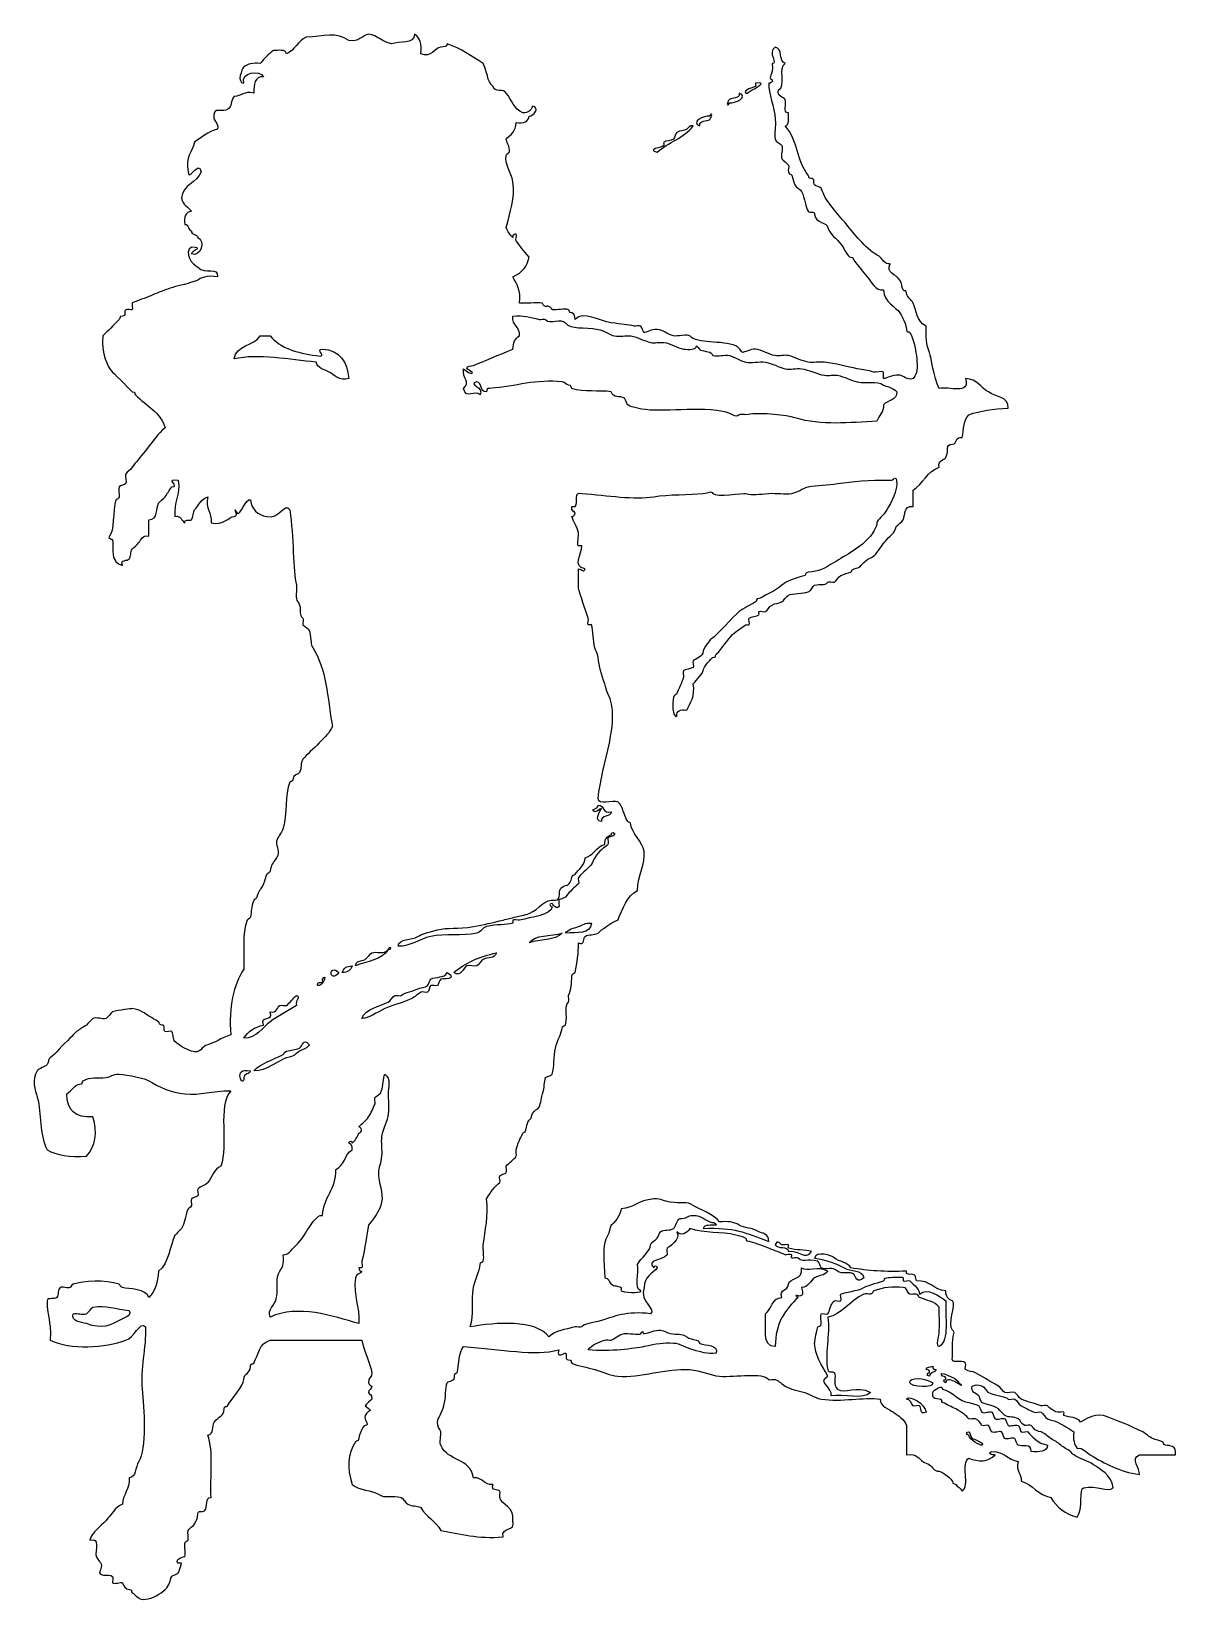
# Model space of a CAD drawing. Header units: centimetres. Extents: x -4.6 to 4.6, y -6.3 to 6.3.
import ezdxf

# ---------------------------------------------------------------- set-up
doc = ezdxf.new("R2010")
doc.units = ezdxf.units.CM
doc.header["$MEASUREMENT"] = 0
doc.layers.add('Layer 1', color=7, linetype='Continuous')

msp = doc.modelspace()

# ---------------------------------------------------------------- linework, layer by layer
at = {"layer": 'Layer 1'}
for points, knots in [([(-0.05428, 0.14629), (-0.05097, 0.08787), (0.05796, 0.13505), (0.10447, 0.11983), (0.10447, 0.11983), (0.15408, 0.07588), (0.1458, 0.0199), (0.18385, -0.03892), (0.18385, -0.03892), (0.19332, -0.0536), (0.20869, -0.03479), (0.21031, -0.06538), (0.21031, -0.06538), (0.21335, -0.12324), (0.30784, -0.20915), (0.31614, -0.27705), (0.31614, -0.27705), (0.32953, -0.38635), (0.26293, -0.46469), (0.26322, -0.59455), (0.26322, -0.59455), (0.17615, -0.63977), (0.14389, -0.73981), (0.10447, -0.83268), (0.10447, -0.83268), (0.05745, -0.84734), (0.02253, -0.87996), (-0.02782, -0.91206), (-0.02782, -0.91206), (-0.04118, -0.92058), (-0.04642, -0.93362), (-0.05428, -0.93852), (-0.05428, -0.93852), (-0.08584, -0.95815), (-0.12945, -0.9432), (-0.16011, -0.96498), (-0.16011, -0.96498), (-0.1749, -0.97546), (-0.16196, -1.04137), (-0.21303, -1.0179), (-0.21303, -1.0179), (-0.21139, -1.09746), (-0.223, -1.17848), (-0.23949, -1.25603), (-0.23949, -1.25603), (-0.24044, -1.26055), (-0.26476, -1.26), (-0.26595, -1.28249), (-0.26595, -1.28249), (-0.26947, -1.34919), (-0.2705, -1.38652), (-0.29241, -1.44124), (-0.29241, -1.44124), (-0.29619, -1.45063), (-0.28513, -1.48818), (-0.29241, -1.49416), (-0.29241, -1.49416), (-0.33263, -1.52705), (-0.29559, -1.58433), (-0.31887, -1.67937), (-0.31887, -1.67937), (-0.32033, -1.68535), (-0.34408, -1.68223), (-0.34533, -1.70583), (-0.34533, -1.70583), (-0.34673, -1.73229), (-0.3843, -1.80661), (-0.39825, -1.86458), (-0.39825, -1.86458), (-0.41484, -1.93353), (-0.4059, -2.01619), (-0.42471, -2.07625), (-0.42471, -2.07625), (-0.42876, -2.08921), (-0.47316, -2.09276), (-0.47763, -2.10271), (-0.47763, -2.10271), (-0.49395, -2.13891), (-0.48163, -2.18034), (-0.50409, -2.235), (-0.50409, -2.235), (-0.51298, -2.25667), (-0.5142, -2.31107), (-0.53055, -2.34083), (-0.53055, -2.34083), (-0.54224, -2.36213), (-0.57018, -2.3643), (-0.58347, -2.39375), (-0.58347, -2.39375), (-0.60022, -2.43087), (-0.58654, -2.42225), (-0.60993, -2.44667), (-0.60993, -2.44667), (-0.63049, -2.46815), (-0.62755, -2.4907), (-0.63639, -2.52605), (-0.63639, -2.52605), (-0.64308, -2.55283), (-0.65679, -2.53912), (-0.66285, -2.55251), (-0.66285, -2.55251), (-0.68277, -2.5964), (-0.70357, -2.63599), (-0.71577, -2.6848), (-0.71577, -2.6848), (-0.71945, -2.69951), (-0.70889, -2.72443), (-0.71577, -2.73772), (-0.71577, -2.73772), (-0.72762, -2.76053), (-0.77961, -2.79297), (-0.79515, -2.8171), (-0.79515, -2.8171), (-0.80134, -2.82673), (-0.78666, -2.86306), (-0.79515, -2.87002), (-0.79515, -2.87002), (-0.80378, -2.87708), (-0.84254, -2.88796), (-0.84807, -2.89648), (-0.84807, -2.89648), (-0.85434, -2.90611), (-0.83955, -2.94241), (-0.84807, -2.9494), (-0.84807, -2.9494), (-0.88389, -2.97869), (-0.92247, -3.0225), (-0.9539, -3.08169), (-0.9539, -3.08169), (-0.93646, -3.22068), (-0.9675, -3.3309), (-0.98036, -3.45211), (-0.98036, -3.45211), (-0.98488, -3.49481), (-0.97173, -3.54241), (-0.98036, -3.5844), (-0.98036, -3.5844), (-0.98123, -3.58858), (-1.00565, -3.58863), (-1.00682, -3.61086), (-1.00682, -3.61086), (-1.00962, -3.66441), (-1.04762, -3.72839), (-1.05974, -3.79607), (-1.05974, -3.79607), (-1.07935, -3.9054), (-1.04902, -4.01327), (-1.0862, -4.11357), (-1.0862, -4.11357), (-0.87895, -4.0761), (-0.55751, -4.05266), (-0.4512, -4.19295), (-0.4512, -4.19295), (-0.39037, -4.13659), (-0.33007, -4.13916), (-0.23953, -4.11357), (-0.23953, -4.11357), (-0.23061, -4.11106), (-0.19196, -4.12008), (-0.18661, -4.11357), (-0.18661, -4.11357), (-0.16343, -4.08523), (-0.11022, -4.0841), (-0.02786, -4.06065), (-0.02786, -4.06065), (0.06562, -4.03406), (0.17899, -3.9818), (0.36902, -4.00773), (0.36902, -4.00773), (0.42075, -3.97127), (0.27388, -3.9106), (0.3161, -3.79606), (0.3161, -3.79606), (0.31576, -3.70753), (0.38309, -3.68668), (0.42193, -3.63731), (0.42193, -3.63731), (0.4169, -3.60728), (0.39539, -3.6226), (0.39547, -3.63731), (0.39547, -3.63731), (0.32639, -3.56693), (0.46466, -3.58402), (0.5013, -3.53148), (0.5013, -3.53148), (0.50794, -3.52195), (0.49265, -3.48565), (0.5013, -3.47856), (0.5013, -3.47856), (0.51006, -3.47139), (0.6215, -3.41054), (0.58068, -3.34627), (0.58068, -3.34627), (0.61592, -3.38072), (0.66056, -3.36254), (0.68651, -3.31981), (0.68651, -3.31981), (0.80499, -3.36206), (0.93861, -3.34293), (1.05693, -3.37273), (1.05693, -3.37273), (1.09447, -3.38218), (1.10739, -3.38313), (1.13631, -3.39919), (1.13631, -3.39919), (1.15025, -3.40694), (1.13282, -3.42406), (1.16277, -3.42565), (1.16277, -3.42565), (1.18949, -3.42705), (1.27416, -3.46023), (1.32152, -3.47857), (1.32152, -3.47857), (1.36965, -3.4972), (1.41177, -3.51376), (1.45381, -3.53149), (1.45381, -3.53149), (1.46328, -3.53549), (1.50067, -3.52408), (1.50673, -3.53149), (1.50673, -3.53149), (1.50927, -3.53459), (1.50342, -3.55639), (1.50673, -3.55795), (1.50673, -3.55795), (1.51633, -3.5625), (1.55335, -3.55022), (1.55965, -3.55795), (1.55965, -3.55795), (1.591, -3.59624), (1.62773, -3.56157), (1.7184, -3.58441), (1.7184, -3.58441), (1.7316, -3.58774), (1.73491, -3.63262), (1.74486, -3.63733), (1.74486, -3.63733), (1.7901, -3.65876), (1.83492, -3.62333), (1.87715, -3.66379), (1.87715, -3.66379), (1.9094, -3.69467), (1.97907, -3.65987), (2.00944, -3.69025), (2.00944, -3.69025), (2.02129, -3.7021), (2.03137, -3.77095), (2.08882, -3.71671), (2.08882, -3.71671), (2.07231, -3.6449), (1.98447, -3.67202), (1.93007, -3.63733), (1.93007, -3.63733), (1.89488, -3.61489), (1.78476, -3.57174), (1.69194, -3.55795), (1.69194, -3.55795), (1.70305, -3.49905), (1.83233, -3.53723), (1.85069, -3.55795), (1.85069, -3.55795), (1.89027, -3.58893), (1.9589, -3.59084), (1.98298, -3.63733), (1.98298, -3.63733), (2.11945, -3.65961), (2.26595, -3.67186), (2.43277, -3.66379), (2.43277, -3.66379), (2.4279, -3.68631), (2.44309, -3.68874), (2.45923, -3.69025), (2.45923, -3.69025), (2.50424, -3.68054), (2.50916, -3.71089), (2.51215, -3.74317), (2.51215, -3.74317), (2.62801, -3.73314), (2.6482, -3.81879), (2.75028, -3.82255), (2.75028, -3.82255), (2.74912, -3.86779), (2.76994, -3.89108), (2.8032, -3.90193), (2.8032, -3.90193), (2.83876, -3.93474), (2.75827, -4.09513), (2.8032, -4.14006), (2.8032, -4.14006), (2.82797, -4.16483), (2.81, -4.15062), (2.8032, -4.24589), (2.8032, -4.24589), (2.80069, -4.28097), (2.80511, -4.31659), (2.8032, -4.35172), (2.8032, -4.35172), (2.78121, -4.42549), (2.8754, -4.37101), (2.90903, -4.40464), (2.90903, -4.40464), (2.91631, -4.41192), (2.90067, -4.45229), (2.90903, -4.45756), (2.90903, -4.45756), (2.93517, -4.47402), (2.96364, -4.47132), (2.98841, -4.48402), (2.98841, -4.48402), (3.03439, -4.50765), (3.10946, -4.55408), (3.17362, -4.58985), (3.17362, -4.58985), (3.18531, -4.59636), (3.21767, -4.64007), (3.22654, -4.64277), (3.22654, -4.64277), (3.24924, -4.64965), (3.28459, -4.63274), (3.30592, -4.64277), (3.30592, -4.64277), (3.32373, -4.65113), (3.33378, -4.68315), (3.35884, -4.69569), (3.35884, -4.69569), (3.40281, -4.71768), (3.45917, -4.72659), (3.51759, -4.74861), (3.51759, -4.74861), (3.52693, -4.75213), (3.56466, -4.74147), (3.57051, -4.74861), (3.57051, -4.74861), (3.59014, -4.77261), (3.61829, -4.78962), (3.64989, -4.80153), (3.64989, -4.80153), (3.65923, -4.80505), (3.69696, -4.79439), (3.70281, -4.80153), (3.70281, -4.80153), (3.70503, -4.80426), (3.69995, -4.82688), (3.70281, -4.82799), (3.70281, -4.82799), (3.74718, -4.84511), (3.81026, -4.83598), (3.8351, -4.88091), (3.8351, -4.88091), (3.8923, -4.85874), (3.92535, -4.81241), (4.02031, -4.82799), (4.02031, -4.82799), (4.12516, -4.86381), (4.24047, -4.91237), (4.33781, -4.96028), (4.33781, -4.96028), (4.36956, -4.97592), (4.38401, -4.99727), (4.41719, -5.0132), (4.41719, -5.0132), (4.4495, -5.0287), (4.46902, -5.02357), (4.49657, -5.03966), (4.49657, -5.03966), (4.51025, -5.04765), (4.49676, -5.05956), (4.52303, -5.06612), (4.52303, -5.06612), (4.55737, -5.07469), (4.61143, -5.0648), (4.60241, -5.1455), (4.60241, -5.1455), (4.50539, -5.1455), (4.40839, -5.1455), (4.31137, -5.1455), (4.31137, -5.1455), (4.23689, -5.17225), (4.31867, -5.25787), (4.31137, -5.30425), (4.31137, -5.30425), (4.14796, -5.27835), (4.03488, -5.21739), (3.91449, -5.1455), (3.91449, -5.1455), (3.88494, -5.12785), (3.85509, -5.08467), (3.80866, -5.09258), (3.80866, -5.09258), (3.78646, -5.06186), (3.77376, -5.02165), (3.7822, -4.96029), (3.7822, -4.96029), (3.73582, -4.92589), (3.70177, -4.90952), (3.64991, -4.88091), (3.64991, -4.88091), (3.62734, -4.86847), (3.59855, -4.86953), (3.57053, -4.85445), (3.57053, -4.85445), (3.55418, -4.84564), (3.53174, -4.8086), (3.51761, -4.80153), (3.51761, -4.80153), (3.50401, -4.79476), (3.47959, -4.80526), (3.46469, -4.80153), (3.46469, -4.80153), (3.44135, -4.79568), (3.40085, -4.77158), (3.35886, -4.74861), (3.35886, -4.74861), (3.332, -4.7339), (3.3264, -4.70995), (3.30594, -4.69569), (3.30594, -4.69569), (3.29641, -4.68905), (3.26011, -4.70434), (3.25302, -4.69569), (3.25302, -4.69569), (3.23548, -4.67426), (3.16581, -4.6704), (3.09427, -4.64277), (3.09427, -4.64277), (3.07276, -4.63449), (3.0563, -4.55395), (2.96198, -4.58985), (2.96198, -4.58985), (2.95235, -4.64359), (2.99286, -4.64719), (3.0149, -4.66923), (3.0149, -4.66923), (3.02104, -4.67537), (3.0353, -4.71942), (3.04136, -4.72215), (3.04136, -4.72215), (3.09314, -4.74549), (3.12449, -4.74228), (3.17365, -4.77507), (3.17365, -4.77507), (3.19, -4.78597), (3.21149, -4.81928), (3.22657, -4.82799), (3.22657, -4.82799), (3.25996, -4.84728), (3.2993, -4.83339), (3.3324, -4.85445), (3.3324, -4.85445), (3.35412, -4.86826), (3.35648, -4.8926), (3.38532, -4.90737), (3.38532, -4.90737), (3.39498, -4.91232), (3.43175, -4.89943), (3.43824, -4.90737), (3.43824, -4.90737), (3.46766, -4.94333), (3.46179, -4.94634), (3.51762, -4.96029), (3.51762, -4.96029), (3.54514, -4.96717), (3.57202, -4.99728), (3.597, -5.01321), (3.597, -5.01321), (3.62703, -5.03237), (3.65214, -5.0429), (3.67638, -5.06613), (3.67638, -5.06613), (3.6989, -5.08767), (3.73358, -5.0978), (3.75576, -5.11905), (3.75576, -5.11905), (3.75938, -5.12252), (3.78058, -5.14437), (3.78222, -5.14551), (3.78222, -5.14551), (3.81842, -5.17028), (3.89144, -5.19279), (3.94097, -5.22489), (3.94097, -5.22489), (3.98793, -5.25532), (4.09072, -5.30845), (4.09972, -5.4101), (4.09972, -5.4101), (4.0571, -5.4496), (3.96706, -5.38729), (3.86159, -5.4101), (3.86159, -5.4101), (3.82436, -5.41711), (3.85889, -5.58293), (3.80867, -5.64823), (3.80867, -5.64823), (3.71265, -5.62077), (3.64442, -5.56555), (3.597, -5.48948), (3.597, -5.48948), (3.49326, -5.46974), (3.45325, -5.38629), (3.35887, -5.35719), (3.35887, -5.35719), (3.35945, -5.29488), (3.31328, -5.2793), (3.33241, -5.19844), (3.33241, -5.19844), (3.24814, -5.18569), (3.22168, -5.11515), (3.12074, -5.11906), (3.12074, -5.11906), (3.08002, -5.13306), (3.11907, -5.14666), (3.1472, -5.14552), (3.1472, -5.14552), (3.09653, -5.20227), (3.00925, -5.20349), (2.93553, -5.17198), (2.93553, -5.17198), (2.86639, -5.20868), (2.94839, -5.39651), (2.88261, -5.43656), (2.88261, -5.43656), (2.87031, -5.41709), (2.84324, -5.40081), (2.82969, -5.38364), (2.82969, -5.38364), (2.81792, -5.36869), (2.80487, -5.38806), (2.80323, -5.35718), (2.80323, -5.35718), (2.8027, -5.34763), (2.72251, -5.27913), (2.6974, -5.2778), (2.6974, -5.2778), (2.64843, -5.27521), (2.64708, -5.24719), (2.61802, -5.22488), (2.61802, -5.22488), (2.60095, -5.21178), (2.58447, -5.21059), (2.5651, -5.19842), (2.5651, -5.19842), (2.53417, -5.179), (2.51885, -5.13233), (2.43281, -5.1455), (2.43281, -5.1455), (2.43281, -5.06612), (2.43281, -4.98675), (2.43281, -4.90737), (2.43281, -4.90737), (2.41662, -4.85488), (2.36378, -4.83114), (2.32698, -4.80154), (2.32698, -4.80154), (2.29198, -4.77336), (2.2163, -4.75812), (2.22115, -4.69571), (2.22115, -4.69571), (2.08605, -4.67616), (1.91058, -4.7209), (1.7449, -4.69571), (1.7449, -4.69571), (1.70749, -4.69002), (1.66341, -4.65951), (1.61261, -4.64279), (1.61261, -4.64279), (1.55363, -4.6234), (1.49855, -4.61967), (1.45386, -4.58987), (1.45386, -4.58987), (1.42521, -4.57074), (1.40711, -4.55182), (1.37448, -4.53695), (1.37448, -4.53695), (1.36493, -4.53261), (1.32778, -4.54457), (1.32156, -4.53695), (1.32156, -4.53695), (1.27092, -4.47506), (1.06174, -4.52168), (0.92468, -4.51049), (0.92468, -4.51049), (0.84893, -4.50433), (0.7704, -4.46371), (0.68655, -4.45757), (0.68655, -4.45757), (0.4934, -4.44341), (0.28758, -4.52668), (0.10447, -4.51049), (0.10447, -4.51049), (0.03899, -4.5047), (-0.01242, -4.47858), (-0.08074, -4.45757), (-0.08074, -4.45757), (-0.13995, -4.43937), (-0.21766, -4.42878), (-0.26595, -4.40465), (-0.26595, -4.40465), (-0.27918, -4.39804), (-0.26307, -4.37975), (-0.29241, -4.37819), (-0.29241, -4.37819), (-0.32892, -4.37628), (-0.29902, -4.33932), (-0.31887, -4.32527), (-0.31887, -4.32527), (-0.3266, -4.31979), (-0.392, -4.37483), (-0.37179, -4.29881), (-0.37179, -4.29881), (-0.56766, -4.35154), (-0.83301, -4.29082), (-1.13908, -4.27235), (-1.13908, -4.27235), (-1.18091, -4.31871), (-1.17451, -4.41332), (-1.192, -4.48402), (-1.192, -4.48402), (-1.22259, -4.48111), (-1.20647, -4.52096), (-1.21846, -4.53694), (-1.21846, -4.53694), (-1.22444, -4.5449), (-1.26857, -4.55649), (-1.27138, -4.5634), (-1.27138, -4.5634), (-1.28919, -4.60714), (-1.27993, -4.68413), (-1.29784, -4.74861), (-1.29784, -4.74861), (-1.31287, -4.80272), (-1.34904, -4.85108), (-1.35076, -4.8809), (-1.35076, -4.8809), (-1.35325, -4.9236), (-1.33025, -4.92659), (-1.3243, -4.96028), (-1.3243, -4.96028), (-1.31885, -4.99116), (-1.33621, -5.03741), (-1.3243, -5.06611), (-1.3243, -5.06611), (-1.26781, -5.20216), (-1.08676, -5.16308), (-1.05972, -5.33069), (-1.05972, -5.33069), (-0.98225, -5.32378), (-0.97844, -5.39051), (-0.90097, -5.38361), (-0.90097, -5.38361), (-0.92597, -5.43954), (-0.86041, -5.41928), (-0.84805, -5.43653), (-0.84805, -5.43653), (-0.84072, -5.4468), (-0.8512, -5.47683), (-0.84805, -5.48945), (-0.84805, -5.48945), (-0.83294, -5.54991), (-0.72676, -5.56414), (-0.74222, -5.67466), (-0.74222, -5.67466), (-0.71409, -5.77332), (-0.84144, -5.71654), (-0.8216, -5.80695), (-0.8216, -5.80695), (-1.02414, -5.82425), (-1.16566, -5.7806), (-1.32431, -5.75403), (-1.32431, -5.75403), (-1.36088, -5.67595), (-1.44649, -5.6469), (-1.48306, -5.56882), (-1.48306, -5.56882), (-1.52124, -5.5535), (-1.55111, -5.56112), (-1.58889, -5.54236), (-1.58889, -5.54236), (-1.60643, -5.53366), (-1.63276, -5.49243), (-1.64181, -5.48944), (-1.64181, -5.48944), (-1.71327, -5.46581), (-1.77042, -5.50071), (-1.82702, -5.46298), (-1.82702, -5.46298), (-1.88383, -5.42509), (-1.97519, -5.43769), (-2.03869, -5.3836), (-2.03869, -5.3836), (-2.07994, -5.24424), (-2.07885, -5.14259), (-2.01223, -5.03964), (-2.01223, -5.03964), (-2.00273, -5.02496), (-1.98739, -5.04374), (-1.98577, -5.01318), (-1.98577, -5.01318), (-1.98548, -5.00757), (-1.95891, -4.90872), (-1.93285, -4.90735), (-1.93285, -4.90735), (-1.89057, -4.90513), (-1.94703, -4.86592), (-1.93285, -4.82797), (-1.93285, -4.82797), (-1.91208, -4.77238), (-1.85453, -4.8109), (-1.93285, -4.74859), (-1.93285, -4.74859), (-1.9301, -4.73753), (-1.88102, -4.70184), (-1.87993, -4.69567), (-1.87993, -4.69567), (-1.87308, -4.65619), (-1.90557, -4.65662), (-1.90639, -4.64275), (-1.90639, -4.64275), (-1.90761, -4.62182), (-1.87879, -4.61613), (-1.87993, -4.58983), (-1.87993, -4.58983), (-1.87974, -4.59398), (-1.90557, -4.57917), (-1.90639, -4.56337), (-1.90639, -4.56337), (-1.90859, -4.52162), (-1.87596, -4.51588), (-1.87993, -4.48399), (-1.87993, -4.48399), (-1.88961, -4.40639), (-1.94573, -4.31251), (-1.95931, -4.21941), (-1.95931, -4.21941), (-2.20625, -4.21941), (-2.45321, -4.21941), (-2.70014, -4.21941), (-2.70014, -4.21941), (-2.78912, -4.24746), (-2.79409, -4.33715), (-2.83243, -4.40462), (-2.83243, -4.40462), (-2.84042, -4.4187), (-2.8573, -4.401), (-2.85889, -4.43108), (-2.85889, -4.43108), (-2.86251, -4.5), (-2.90871, -4.4782), (-2.91181, -4.53691), (-2.91181, -4.53691), (-2.91448, -4.58745), (-3.00243, -4.68418), (-3.0441, -4.74858), (-3.0441, -4.74858), (-3.0536, -4.76326), (-3.06894, -4.74448), (-3.07056, -4.77504), (-3.07056, -4.77504), (-3.07397, -4.84015), (-3.11358, -4.8278), (-3.14994, -4.88087), (-3.14994, -4.88087), (-3.17235, -4.91357), (-3.14928, -4.97834), (-3.20286, -4.9867), (-3.20286, -4.9867), (-3.15402, -5.11423), (-3.18489, -5.3215), (-3.1764, -5.48941), (-3.1764, -5.48941), (-3.23122, -5.48192), (-3.1955, -5.56757), (-3.22932, -5.59524), (-3.22932, -5.59524), (-3.25049, -5.61254), (-3.28025, -5.58397), (-3.28224, -5.6217), (-3.28224, -5.6217), (-3.28425, -5.66004), (-3.2951, -5.67298), (-3.3087, -5.70108), (-3.3087, -5.70108), (-3.31476, -5.71362), (-3.35879, -5.74463), (-3.36162, -5.754), (-3.36162, -5.754), (-3.36895, -5.77829), (-3.3553, -5.80877), (-3.36162, -5.83338), (-3.36162, -5.83338), (-3.36329, -5.83986), (-3.38681, -5.83584), (-3.38808, -5.85984), (-3.38808, -5.85984), (-3.38975, -5.89183), (-3.37935, -5.93503), (-3.38808, -5.96567), (-3.38808, -5.96567), (-3.38723, -5.96268), (-3.47579, -5.98379), (-3.441, -6.01859), (-3.441, -6.01859), (-3.43999, -6.0196), (-3.41449, -6.01822), (-3.41454, -6.01859), (-3.41454, -6.01859), (-3.4161, -6.02777), (-3.43198, -6.08183), (-3.441, -6.09797), (-3.441, -6.09797), (-3.44719, -6.10908), (-3.48971, -6.11506), (-3.49392, -6.12443), (-3.49392, -6.12443), (-3.51133, -6.16303), (-3.50564, -6.19158), (-3.54684, -6.23026), (-3.54684, -6.23026), (-3.58266, -6.26389), (-3.64876, -6.30633), (-3.70559, -6.30964), (-3.70559, -6.30964), (-3.75303, -6.3202), (-3.7897, -6.27302), (-3.81142, -6.25672), (-3.81142, -6.25672), (-3.82637, -6.2455), (-3.807, -6.2319), (-3.83788, -6.23026), (-3.83788, -6.23026), (-3.86198, -6.22899), (-3.88476, -6.19901), (-3.8908, -6.17734), (-3.8908, -6.17734), (-3.90533, -6.16686), (-3.95864, -6.19046), (-3.97018, -6.17734), (-3.97018, -6.17734), (-3.97624, -6.17043), (-3.96267, -6.12839), (-3.97018, -6.12442), (-3.97018, -6.12442), (-4.00881, -6.10402), (-4.05286, -6.13019), (-4.07601, -6.09796), (-4.07601, -6.09796), (-4.04661, -6.01488), (-4.06363, -6.02806), (-4.10247, -5.96567), (-4.10247, -5.96567), (-4.11419, -5.91566), (-4.06649, -5.80623), (-4.15539, -5.83338), (-4.15539, -5.83338), (-4.13417, -5.76485), (-4.06789, -5.72366), (-4.0231, -5.67463), (-4.0231, -5.67463), (-3.98061, -5.62812), (-3.95341, -5.56856), (-3.89081, -5.54234), (-3.89081, -5.54234), (-3.88676, -5.45818), (-3.83083, -5.42595), (-3.83789, -5.33067), (-3.83789, -5.33067), (-3.77841, -5.32622), (-3.79, -5.24778), (-3.75851, -5.19838), (-3.75851, -5.19838), (-3.69689, -5.1017), (-3.71522, -4.762), (-3.73205, -4.6163), (-3.73205, -4.6163), (-3.75086, -4.45329), (-3.6975, -4.28282), (-3.70559, -4.11359), (-3.70559, -4.11359), (-3.74734, -4.0566), (-3.80026, -4.21119), (-3.86434, -4.21942), (-3.86434, -4.21942), (-4.02346, -4.28109), (-4.31887, -4.30178), (-4.47288, -4.21942), (-4.47288, -4.21942), (-4.46788, -4.04069), (-4.49682, -4.05556), (-4.49934, -3.90192), (-4.49934, -3.90192), (-4.49246, -3.87353), (-4.43761, -3.89311), (-4.41996, -3.87546), (-4.41996, -3.87546), (-4.40287, -3.85837), (-4.41464, -3.80876), (-4.3935, -3.79608), (-4.3935, -3.79608), (-4.37413, -3.78449), (-4.33505, -3.80505), (-4.31412, -3.79608), (-4.31412, -3.79608), (-4.30753, -3.79328), (-4.30568, -3.77587), (-4.28766, -3.76962), (-4.28766, -3.76962), (-4.20585, -3.74126), (-4.0298, -3.7298), (-3.91724, -3.76962), (-3.91724, -3.76962), (-3.91121, -3.77174), (-3.91049, -3.79113), (-3.89078, -3.79608), (-3.89078, -3.79608), (-3.84527, -3.80746), (-3.69441, -3.80457), (-3.67911, -3.87546), (-3.67911, -3.87546), (-3.62699, -3.83059), (-3.60812, -3.75243), (-3.59973, -3.66379), (-3.59973, -3.66379), (-3.51657, -3.59891), (-3.50895, -3.46313), (-3.46744, -3.37275), (-3.46744, -3.37275), (-3.46826, -3.37452), (-3.44447, -3.35153), (-3.44098, -3.34629), (-3.44098, -3.34629), (-3.43294, -3.33422), (-3.41889, -3.32684), (-3.41452, -3.31983), (-3.41452, -3.31983), (-3.38886, -3.27853), (-3.38867, -3.22953), (-3.3616, -3.16108), (-3.3616, -3.16108), (-3.3585, -3.15322), (-3.34043, -3.15584), (-3.33514, -3.13462), (-3.33514, -3.13462), (-3.33165, -3.12065), (-3.34228, -3.09393), (-3.33514, -3.0817), (-3.33514, -3.0817), (-3.32882, -3.0709), (-3.28635, -3.06442), (-3.28222, -3.05524), (-3.28222, -3.05524), (-3.27661, -3.04278), (-3.29058, -3.01275), (-3.28222, -3.00232), (-3.28222, -3.00232), (-3.26391, -2.97954), (-3.22115, -2.97168), (-3.20284, -2.9494), (-3.20284, -2.9494), (-3.16326, -2.90125), (-3.15413, -2.84121), (-3.09701, -2.81711), (-3.09701, -2.81711), (-3.03504, -2.64976), (-3.12553, -2.32999), (-3.01763, -2.20857), (-3.01763, -2.20857), (-3.17596, -2.20714), (-3.25689, -2.24828), (-3.38805, -2.23503), (-3.38805, -2.23503), (-3.49333, -2.22439), (-3.60593, -2.17584), (-3.67909, -2.1292), (-3.67909, -2.1292), (-3.70412, -2.11325), (-3.84834, -2.07771), (-3.91722, -2.07628), (-3.91722, -2.07628), (-3.97569, -2.07506), (-3.98339, -2.09694), (-4.02305, -2.10274), (-4.02305, -2.10274), (-4.09481, -2.11322), (-4.15201, -2.09279), (-4.20826, -2.1292), (-4.20826, -2.1292), (-4.22294, -2.13867), (-4.20413, -2.15404), (-4.23472, -2.15566), (-4.23472, -2.15566), (-4.27047, -2.15754), (-4.30243, -2.20926), (-4.34055, -2.23504), (-4.34055, -2.23504), (-4.34052, -2.36728), (-4.2694, -2.4285), (-4.12888, -2.42025), (-4.12888, -2.42025), (-4.08774, -2.54389), (-4.11015, -2.66023), (-4.1818, -2.73775), (-4.1818, -2.73775), (-4.31473, -2.7472), (-4.42172, -2.73071), (-4.4993, -2.68483), (-4.4993, -2.68483), (-4.56648, -2.55087), (-4.53883, -2.40432), (-4.57868, -2.2615), (-4.57868, -2.2615), (-4.59418, -2.20596), (-4.62556, -2.12016), (-4.57868, -2.04983), (-4.57868, -2.04983), (-4.56318, -2.02655), (-4.51597, -2.01877), (-4.4993, -1.99691), (-4.4993, -1.99691), (-4.47848, -1.96958), (-4.4993, -1.96503), (-4.47284, -1.94399), (-4.47284, -1.94399), (-4.43556, -1.91436), (-4.37005, -1.83649), (-4.31409, -1.78524), (-4.31409, -1.78524), (-4.29409, -1.76693), (-4.28335, -1.74952), (-4.26117, -1.73232), (-4.26117, -1.73232), (-4.23476, -1.71187), (-4.20902, -1.6998), (-4.18179, -1.6794), (-4.18179, -1.6794), (-4.16859, -1.66953), (-4.13803, -1.6309), (-4.12887, -1.62648), (-4.12887, -1.62648), (-4.10059, -1.61283), (-4.05333, -1.63571), (-4.02304, -1.62648), (-4.02304, -1.62648), (-4.00902, -1.62222), (-3.98018, -1.57663), (-3.97012, -1.57356), (-3.97012, -1.57356), (-3.9221, -1.55888), (-3.81632, -1.54668), (-3.81137, -1.5471), (-3.81137, -1.5471), (-3.77462, -1.55017), (-3.75803, -1.5585), (-3.73199, -1.57356), (-3.73199, -1.57356), (-3.69177, -1.59684), (-3.65852, -1.62029), (-3.5997, -1.65294), (-3.5997, -1.65294), (-3.58576, -1.66069), (-3.60319, -1.67781), (-3.57324, -1.6794), (-3.57324, -1.6794), (-3.53869, -1.6812), (-3.56398, -1.71515), (-3.54678, -1.73232), (-3.54678, -1.73232), (-3.53874, -1.74039), (-3.50064, -1.72346), (-3.49386, -1.73232), (-3.49386, -1.73232), (-3.47582, -1.75592), (-3.48767, -1.79182), (-3.4674, -1.8117), (-3.4674, -1.8117), (-3.42605, -1.85226), (-3.38932, -1.86409), (-3.33511, -1.89108), (-3.33511, -1.89108), (-3.25589, -1.91534), (-3.25653, -1.8516), (-3.20282, -1.83816), (-3.20282, -1.83816), (-3.14802, -1.82445), (-3.09633, -1.78469), (-3.01761, -1.75878), (-3.01761, -1.75878), (-3.03396, -1.53076), (-2.99544, -1.35762), (-2.91178, -1.22961), (-2.91178, -1.22961), (-2.90752, -1.07306), (-2.92803, -0.95341), (-2.88532, -0.83273), (-2.88532, -0.83273), (-2.88318, -0.8267), (-2.86381, -0.82598), (-2.85886, -0.80627), (-2.85886, -0.80627), (-2.84764, -0.76142), (-2.85568, -0.73293), (-2.8324, -0.67398), (-2.8324, -0.67398), (-2.8293, -0.66612), (-2.81123, -0.66874), (-2.80594, -0.64752), (-2.80594, -0.64752), (-2.79311, -0.59624), (-2.78038, -0.59638), (-2.75302, -0.54169), (-2.75302, -0.54169), (-2.73733, -0.51028), (-2.74114, -0.48991), (-2.72656, -0.46231), (-2.72656, -0.46231), (-2.72002, -0.44995), (-2.70637, -0.46093), (-2.7001, -0.43585), (-2.7001, -0.43585), (-2.68835, -0.38889), (-2.68245, -0.37738), (-2.64718, -0.33002), (-2.64718, -0.33002), (-2.61331, -0.28636), (-2.6548, -0.2435), (-2.64718, -0.19773), (-2.64718, -0.19773), (-2.63975, -0.15307), (-2.60874, -0.1432), (-2.59426, -0.0919), (-2.59426, -0.0919), (-2.56185, 0.0229), (-2.58016, 0.17726), (-2.54134, 0.27852), (-2.54134, 0.27852), (-2.53721, 0.28929), (-2.51634, 0.27759), (-2.51488, 0.30498), (-2.51488, 0.30498), (-2.51308, 0.33932), (-2.47326, 0.33792), (-2.46196, 0.3579), (-2.46196, 0.3579), (-2.44394, 0.38978), (-2.45736, 0.43402), (-2.4355, 0.46373), (-2.4355, 0.46373), (-2.40777, 0.50146), (-2.34798, 0.54464), (-2.30321, 0.59602), (-2.30321, 0.59602), (-2.26133, 0.64409), (-2.21997, 0.67394), (-2.19738, 0.72831), (-2.19738, 0.72831), (-2.23979, 0.96792), (-2.24416, 1.18763), (-2.35613, 1.36331), (-2.35613, 1.36331), (-2.37626, 1.3949), (-2.36441, 1.41662), (-2.38259, 1.4956), (-2.38259, 1.4956), (-2.3905, 1.53), (-2.42024, 1.52661), (-2.43551, 1.54852), (-2.43551, 1.54852), (-2.44215, 1.55805), (-2.42686, 1.59435), (-2.43551, 1.60144), (-2.43551, 1.60144), (-2.46914, 1.62896), (-2.44974, 1.65528), (-2.46197, 1.70727), (-2.46197, 1.70727), (-2.46716, 1.72931), (-2.48404, 1.73386), (-2.48843, 1.76019), (-2.48843, 1.76019), (-2.49407, 1.79408), (-2.48057, 1.83263), (-2.48843, 1.86602), (-2.48843, 1.86602), (-2.51732, 1.98881), (-2.50753, 2.24951), (-2.54135, 2.47456), (-2.54135, 2.47456), (-2.58482, 2.54166), (-2.62983, 2.38873), (-2.72656, 2.42164), (-2.72656, 2.42164), (-2.80308, 2.43331), (-2.84718, 2.47741), (-2.85885, 2.55393), (-2.85885, 2.55393), (-2.8952, 2.57507), (-2.941, 2.41852), (-2.96468, 2.4481), (-2.96468, 2.4481), (-3.02014, 2.51742), (-2.93629, 2.42453), (-2.99114, 2.42164), (-2.99114, 2.42164), (-3.02977, 2.4196), (-3.07888, 2.34533), (-3.17635, 2.36872), (-3.17635, 2.36872), (-3.17053, 2.45392), (-3.22315, 2.48067), (-3.20281, 2.58039), (-3.20281, 2.58039), (-3.25152, 2.56354), (-3.27845, 2.51263), (-3.30864, 2.47456), (-3.30864, 2.47456), (-3.32153, 2.45829), (-3.31978, 2.41087), (-3.3351, 2.39518), (-3.3351, 2.39518), (-3.34796, 2.382), (-3.39648, 2.40333), (-3.38802, 2.36872), (-3.38802, 2.36872), (-3.41493, 2.38592), (-3.41538, 2.42955), (-3.4674, 2.42164), (-3.4674, 2.42164), (-3.48232, 2.5424), (-3.42052, 2.58642), (-3.44094, 2.71268), (-3.44094, 2.71268), (-3.55685, 2.73197), (-3.41961, 2.66011), (-3.49386, 2.65976), (-3.49386, 2.65976), (-3.51384, 2.63296), (-3.52638, 2.60764), (-3.54678, 2.58038), (-3.54678, 2.58038), (-3.55996, 2.56279), (-3.59057, 2.54204), (-3.5997, 2.52746), (-3.5997, 2.52746), (-3.62433, 2.48814), (-3.59806, 2.39713), (-3.67908, 2.39517), (-3.67908, 2.39517), (-3.67908, 2.35106), (-3.67908, 2.30698), (-3.67908, 2.26288), (-3.67908, 2.26288), (-3.732, 2.27058), (-3.7375, 2.2346), (-3.75846, 2.20996), (-3.75846, 2.20996), (-3.77457, 2.19104), (-3.79698, 2.17448), (-3.81138, 2.15704), (-3.81138, 2.15704), (-3.82842, 2.1364), (-3.82006, 2.1009), (-3.83784, 2.07766), (-3.83784, 2.07766), (-3.84975, 2.06208), (-3.91311, 2.07642), (-3.89076, 2.02474), (-3.89076, 2.02474), (-3.99392, 2.05236), (-3.96238, 2.16042), (-3.97014, 2.23641), (-3.97014, 2.23641), (-3.96956, 2.23075), (-4.01403, 2.24892), (-3.9966, 2.26287), (-3.9966, 2.26287), (-3.95646, 2.29499), (-3.97035, 2.47194), (-3.94368, 2.55391), (-3.94368, 2.55391), (-3.94074, 2.56293), (-3.9186, 2.55439), (-3.91722, 2.58037), (-3.91722, 2.58037), (-3.91611, 2.60183), (-3.92484, 2.63987), (-3.91722, 2.65975), (-3.91722, 2.65975), (-3.91222, 2.67279), (-3.8692, 2.67586), (-3.8643, 2.68621), (-3.8643, 2.68621), (-3.8543, 2.70735), (-3.8756, 2.74521), (-3.8643, 2.76559), (-3.8643, 2.76559), (-3.8547, 2.78292), (-3.82514, 2.79615), (-3.81138, 2.81851), (-3.81138, 2.81851), (-3.7886, 2.85555), (-3.74687, 2.89892), (-3.70555, 2.9508), (-3.70555, 2.9508), (-3.64366, 3.02853), (-3.60136, 3.09166), (-3.5468, 3.13601), (-3.5468, 3.13601), (-3.58207, 3.25782), (-3.69891, 3.31489), (-3.78493, 3.40059), (-3.78493, 3.40059), (-3.79932, 3.41493), (-3.78083, 3.42543), (-3.81139, 3.42705), (-3.81139, 3.42705), (-3.81737, 3.42737), (-3.93725, 3.55484), (-3.97014, 3.5858), (-3.97014, 3.5858), (-4.0147, 3.62774), (-4.06102, 3.73357), (-4.04952, 3.87684), (-4.04952, 3.87684), (-4.00613, 3.9197), (-3.96554, 3.95981), (-3.91723, 4.00913), (-3.91723, 4.00913), (-3.90294, 4.02374), (-3.92125, 4.03397), (-3.89077, 4.03559), (-3.89077, 4.03559), (-3.85677, 4.03736), (-3.8808, 4.07078), (-3.86431, 4.08851), (-3.86431, 4.08851), (-3.85603, 4.09743), (-3.82005, 4.07986), (-3.81139, 4.08851), (-3.81139, 4.08851), (-3.80382, 4.09608), (-3.81999, 4.13563), (-3.81139, 4.14143), (-3.81139, 4.14143), (-3.79668, 4.15135), (-3.7232, 4.17575), (-3.6791, 4.19435), (-3.6791, 4.19435), (-3.63751, 4.21189), (-3.58478, 4.23269), (-3.54681, 4.24727), (-3.54681, 4.24727), (-3.48805, 4.26984), (-3.44714, 4.27881), (-3.3616, 4.30019), (-3.3616, 4.30019), (-3.36261, 4.29995), (-3.28408, 4.3244), (-3.28222, 4.32665), (-3.28222, 4.32665), (-3.26928, 4.34247), (-3.20613, 4.36872), (-3.12347, 4.35311), (-3.12347, 4.35311), (-3.11715, 4.44159), (-3.22174, 4.3647), (-3.28222, 4.43249), (-3.28222, 4.43249), (-3.32736, 4.44276), (-3.40112, 4.55714), (-3.33514, 4.59124), (-3.33514, 4.59124), (-3.22526, 4.58759), (-3.3298, 4.57383), (-3.33514, 4.53832), (-3.33514, 4.53832), (-3.25648, 4.50683), (-3.22147, 4.64984), (-3.28222, 4.67061), (-3.28222, 4.67061), (-3.28876, 4.69934), (-3.33482, 4.68855), (-3.33514, 4.72353), (-3.33514, 4.72353), (-3.36387, 4.73007), (-3.35308, 4.77613), (-3.38806, 4.77645), (-3.38806, 4.77645), (-3.39544, 4.83675), (-3.38168, 4.87591), (-3.33514, 4.88228), (-3.33514, 4.88228), (-3.36152, 4.91763), (-3.40666, 4.93424), (-3.41452, 4.98811), (-3.41452, 4.98811), (-3.40251, 5.09955), (-3.2894, 5.10992), (-3.25577, 5.19978), (-3.25577, 5.19978), (-3.27971, 5.30297), (-3.35316, 5.1121), (-3.3616, 5.19978), (-3.3616, 5.19978), (-3.3875, 5.32271), (-3.32731, 5.35951), (-3.30868, 5.43791), (-3.30868, 5.43791), (-3.25468, 5.4809), (-3.20054, 5.52379), (-3.12347, 5.54374), (-3.12347, 5.54374), (-3.11265, 5.60748), (-3.17178, 5.60126), (-3.14993, 5.67603), (-3.14993, 5.67603), (-3.13771, 5.71368), (-3.07521, 5.68188), (-3.0441, 5.70249), (-3.0441, 5.70249), (-3.0033, 5.7295), (-3.02314, 5.76723), (-2.99118, 5.80832), (-2.99118, 5.80832), (-2.92884, 5.80774), (-2.91329, 5.85391), (-2.83243, 5.83478), (-2.83243, 5.83478), (-2.82936, 5.90228), (-2.82746, 5.97091), (-2.75305, 5.96707), (-2.75305, 5.96707), (-2.7776, 6.02353), (-2.94546, 6.00321), (-2.9118, 5.91415), (-2.9118, 5.91415), (-2.97371, 5.92095), (-2.92704, 6.03041), (-2.9118, 6.04644), (-2.9118, 6.04644), (-2.88108, 6.06864), (-2.84087, 6.08134), (-2.77951, 6.0729), (-2.77951, 6.0729), (-2.74837, 6.11232), (-2.7131, 6.14759), (-2.67368, 6.17873), (-2.67368, 6.17873), (-2.6318, 6.17653), (-2.57277, 6.19146), (-2.56785, 6.15227), (-2.56785, 6.15227), (-2.49821, 6.17965), (-2.47874, 6.25718), (-2.4091, 6.28456), (-2.4091, 6.28456), (-2.26506, 6.29242), (-2.16719, 6.33229), (-2.06514, 6.2581), (-2.06514, 6.2581), (-1.9819, 6.24543), (-1.96171, 6.29578), (-1.90639, 6.31102), (-1.90639, 6.31102), (-1.8317, 6.29753), (-1.79402, 6.24702), (-1.72118, 6.23164), (-1.72118, 6.23164), (-1.65588, 6.25453), (-1.53804, 6.22487), (-1.53597, 6.31102), (-1.53597, 6.31102), (-1.48975, 6.28668), (-1.47758, 6.22831), (-1.48305, 6.15227), (-1.48305, 6.15227), (-1.39984, 6.11131), (-1.37439, 6.20254), (-1.3243, 6.20519), (-1.3243, 6.20519), (-1.29385, 6.2068), (-1.27697, 6.2063), (-1.27138, 6.23165), (-1.27138, 6.23165), (-1.1607, 6.19239), (-1.07141, 6.13177), (-0.98034, 6.0729), (-0.98034, 6.0729), (-0.94885, 6.0162), (-0.95176, 5.92508), (-0.90096, 5.88769), (-0.90096, 5.88769), (-0.89699, 5.83874), (-0.81137, 5.87144), (-0.79513, 5.83477), (-0.79513, 5.83477), (-0.75007, 5.78281), (-0.73335, 5.70253), (-0.66284, 5.67602), (-0.66284, 5.67602), (-0.6176, 5.67486), (-0.59431, 5.69568), (-0.58346, 5.72894), (-0.58346, 5.72894), (-0.51869, 5.726), (-0.57785, 5.64147), (-0.60992, 5.64956), (-0.60992, 5.64956), (-0.6163, 5.60302), (-0.65545, 5.58926), (-0.71575, 5.59664), (-0.71575, 5.59664), (-0.71869, 5.55994), (-0.72718, 5.54322), (-0.74221, 5.51726), (-0.74221, 5.51726), (-0.74962, 5.50448), (-0.79375, 5.46903), (-0.79513, 5.46434), (-0.79513, 5.46434), (-0.7986, 5.45251), (-0.76391, 5.39761), (-0.76867, 5.35851), (-0.76867, 5.35851), (-0.76788, 5.36505), (-0.79259, 5.34219), (-0.79513, 5.33205), (-0.79513, 5.33205), (-0.81251, 5.26252), (-0.75341, 5.19732), (-0.74221, 5.12038), (-0.74221, 5.12038), (-0.72215, 4.98256), (-0.7652, 4.88011), (-0.79513, 4.74996), (-0.79513, 4.74996), (-0.78121, 4.71792), (-0.76775, 4.69165), (-0.74221, 4.67058), (-0.74221, 4.67058), (-0.75637, 4.68225), (-0.72366, 4.70495), (-0.71575, 4.69704), (-0.71575, 4.69704), (-0.70673, 4.68802), (-0.72374, 4.65434), (-0.71575, 4.64412), (-0.71575, 4.64412), (-0.68461, 4.60433), (-0.6573, 4.56268), (-0.60992, 4.51183), (-0.60992, 4.51183), (-0.63029, 4.43714), (-0.65823, 4.39245), (-0.74221, 4.35308), (-0.74221, 4.35308), (-0.71205, 4.29503), (-0.67392, 4.24497), (-0.68929, 4.14141), (-0.68929, 4.14141), (-0.63103, 4.13392), (-0.56197, 4.15112), (-0.50408, 4.14141), (-0.50408, 4.14141), (-0.5017, 4.14101), (-0.49844, 4.11606), (-0.47762, 4.11495), (-0.47762, 4.11495), (-0.47058, 4.11458), (-0.45764, 4.11754), (-0.45116, 4.11495), (-0.45116, 4.11495), (-0.44018, 4.11056), (-0.42264, 4.08802), (-0.4247, 4.08849), (-0.4247, 4.08849), (-0.38559, 4.07981), (-0.32903, 4.10386), (-0.29241, 4.08849), (-0.29241, 4.08849), (-0.28074, 4.0836), (-0.29408, 4.06351), (-0.26595, 4.06203), (-0.26595, 4.06203), (-0.24026, 4.06068), (-0.24539, 4.03015), (-0.23949, 4.00911), (-0.23949, 4.00911), (-0.17205, 4.08333), (-0.04791, 3.99588), (0.05155, 3.98265), (0.05155, 3.98265), (0.1377, 3.97119), (0.18405, 3.96937), (0.23676, 3.95619), (0.23676, 3.95619), (0.25057, 3.95272), (0.27769, 3.96339), (0.28968, 3.95619), (0.28968, 3.95619), (0.29545, 3.95275), (0.31325, 3.90388), (0.31614, 3.90327), (0.31614, 3.90327), (0.33186, 3.89999), (0.3802, 3.93409), (0.42197, 3.92973), (0.42197, 3.92973), (0.47457, 3.92425), (0.49515, 3.89277), (0.55426, 3.87681), (0.55426, 3.87681), (0.57686, 3.87072), (0.67314, 3.89321), (0.68655, 3.87681), (0.68655, 3.87681), (0.74095, 3.81035), (0.94246, 3.84271), (1.05697, 3.79743), (1.05697, 3.79743), (1.07322, 3.791), (1.10515, 3.74541), (1.10989, 3.74451), (1.10989, 3.74451), (1.12582, 3.74147), (1.17408, 3.77441), (1.21572, 3.77097), (1.21572, 3.77097), (1.26533, 3.76687), (1.317, 3.72755), (1.37447, 3.71805), (1.37447, 3.71805), (1.4085, 3.71241), (1.44667, 3.72546), (1.4803, 3.71805), (1.4803, 3.71805), (1.53388, 3.70625), (1.58899, 3.67408), (1.63905, 3.66513), (1.63905, 3.66513), (1.68173, 3.65748), (1.72827, 3.67053), (1.77134, 3.66513), (1.77134, 3.66513), (1.85815, 3.65428), (1.95467, 3.62917), (2.03592, 3.61221), (2.03592, 3.61221), (2.08265, 3.60245), (2.12334, 3.59977), (2.16821, 3.58575), (2.16821, 3.58575), (2.18155, 3.5816), (2.23899, 3.59554), (2.24759, 3.58575), (2.24759, 3.58575), (2.25124, 3.58162), (2.24365, 3.53352), (2.24759, 3.53283), (2.24759, 3.53283), (2.27064, 3.52873), (2.30323, 3.56654), (2.37988, 3.55929), (2.37988, 3.55929), (2.40515, 3.55691), (2.43833, 3.51712), (2.48571, 3.53283), (2.48571, 3.53283), (2.53259, 3.58382), (2.51865, 3.65626), (2.51217, 3.71804), (2.51217, 3.71804), (2.50601, 3.77686), (2.4891, 3.85713), (2.45925, 3.90325), (2.45925, 3.90325), (2.44978, 3.91793), (2.43441, 3.89912), (2.43279, 3.92971), (2.43279, 3.92971), (2.43104, 3.96302), (2.40281, 4.02628), (2.37987, 4.062), (2.37987, 4.062), (2.34457, 4.11693), (2.25374, 4.13992), (2.24758, 4.24721), (2.24758, 4.24721), (2.18011, 4.23845), (2.14802, 4.31666), (2.11529, 4.35304), (2.11529, 4.35304), (2.07896, 4.39342), (2.04216, 4.44623), (2.00946, 4.48533), (2.00946, 4.48533), (1.99602, 4.50139), (2.0129, 4.5102), (1.983, 4.51179), (1.983, 4.51179), (1.95464, 4.5133), (1.93199, 4.58333), (1.90362, 4.61762), (1.90362, 4.61762), (1.86854, 4.66006), (1.81813, 4.69649), (1.79779, 4.74991), (1.79779, 4.74991), (1.79745, 4.79317), (1.69577, 4.78364), (1.69196, 4.85574), (1.69196, 4.85574), (1.69005, 4.89194), (1.65389, 4.86283), (1.63904, 4.8822), (1.63904, 4.8822), (1.61719, 4.91072), (1.61377, 4.9869), (1.58612, 5.04095), (1.58612, 5.04095), (1.57633, 5.06008), (1.54635, 5.06757), (1.5332, 5.09387), (1.5332, 5.09387), (1.51775, 5.12475), (1.51955, 5.14565), (1.50674, 5.17325), (1.50674, 5.17325), (1.50187, 5.1837), (1.48613, 5.17629), (1.48028, 5.19971), (1.48028, 5.19971), (1.47639, 5.21529), (1.48655, 5.23797), (1.48028, 5.25263), (1.48028, 5.25263), (1.47377, 5.26782), (1.43213, 5.29343), (1.42736, 5.30555), (1.42736, 5.30555), (1.41537, 5.33611), (1.43943, 5.38088), (1.42736, 5.41138), (1.42736, 5.41138), (1.41871, 5.43326), (1.38222, 5.4299), (1.37444, 5.4643), (1.37444, 5.4643), (1.36444, 5.50856), (1.37947, 5.56397), (1.37444, 5.62305), (1.37444, 5.62305), (1.36579, 5.72457), (1.32248, 5.83331), (1.32152, 5.91409), (1.32152, 5.91409), (1.3216, 5.90692), (1.36454, 5.92729), (1.34798, 5.94055), (1.34798, 5.94055), (1.30776, 5.9727), (1.36399, 5.9682), (1.34798, 6.07284), (1.34798, 6.07284), (1.4064, 6.07035), (1.30247, 6.15819), (1.37444, 6.20513), (1.37444, 6.20513), (1.43641, 6.19653), (1.40013, 6.08972), (1.45382, 6.07284), (1.45382, 6.07284), (1.39312, 6.04532), (1.46636, 5.8839), (1.4009, 5.86117), (1.4009, 5.86117), (1.38108, 5.80825), (1.44522, 5.80275), (1.45382, 5.78179), (1.45382, 5.78179), (1.46885, 5.74515), (1.43138, 5.67688), (1.48028, 5.67596), (1.48028, 5.67596), (1.47808, 5.63408), (1.49298, 5.57505), (1.45382, 5.57013), (1.45382, 5.57013), (1.55817, 5.45472), (1.54693, 5.28793), (1.63903, 5.17325), (1.63903, 5.17325), (1.65221, 5.15685), (1.63578, 5.14835), (1.66549, 5.14679), (1.66549, 5.14679), (1.69788, 5.1451), (1.67756, 5.11279), (1.69195, 5.09387), (1.69195, 5.09387), (1.69854, 5.08522), (1.74132, 5.07524), (1.74487, 5.06741), (1.74487, 5.06741), (1.76117, 5.03124), (1.76395, 5.00574), (1.79779, 4.96158), (1.79779, 4.96158), (1.83203, 4.91692), (1.86743, 4.87215), (1.90362, 4.82929), (1.90362, 4.82929), (1.97942, 4.73954), (2.0388, 4.65511), (2.14175, 4.56471), (2.14175, 4.56471), (2.16641, 4.54307), (2.1952, 4.53264), (2.22113, 4.51179), (2.22113, 4.51179), (2.2459, 4.49192), (2.25013, 4.453), (2.30051, 4.45887), (2.30051, 4.45887), (2.26289, 4.38233), (2.34747, 4.3764), (2.37989, 4.32658), (2.37989, 4.32658), (2.39669, 4.30073), (2.39275, 4.27165), (2.40635, 4.2472), (2.40635, 4.2472), (2.4141, 4.23326), (2.43122, 4.25069), (2.43281, 4.22074), (2.43281, 4.22074), (2.43416, 4.19515), (2.47334, 4.16613), (2.48573, 4.14136), (2.48573, 4.14136), (2.5133, 4.08625), (2.51221, 3.99216), (2.59156, 3.95615), (2.59156, 3.95615), (2.58733, 3.87212), (2.59333, 3.80621), (2.61802, 3.74448), (2.61802, 3.74448), (2.63704, 3.69693), (2.6471, 3.5498), (2.6974, 3.45344), (2.6974, 3.45344), (2.77585, 3.47201), (2.94674, 3.39814), (2.90907, 3.53282), (2.90907, 3.53282), (3.00567, 3.5324), (3.02789, 3.4576), (3.09428, 3.42699), (3.09428, 3.42699), (3.14497, 3.38069), (3.25718, 3.39587), (3.25303, 3.2947), (3.25303, 3.2947), (3.13407, 3.29018), (3.0271, 3.27369), (2.93553, 3.24178), (2.93553, 3.24178), (2.89621, 3.20172), (2.89291, 3.12565), (2.88261, 3.05657), (2.88261, 3.05657), (2.82393, 3.07128), (2.84493, 3.00585), (2.80323, 3.00365), (2.80323, 3.00365), (2.7387, 3.00026), (2.78087, 2.96063), (2.75031, 2.89782), (2.75031, 2.89782), (2.73954, 2.87567), (2.67948, 2.87197), (2.69739, 2.81844), (2.69739, 2.81844), (2.5982, 2.78534), (2.56766, 2.68358), (2.48572, 2.63323), (2.48572, 2.63323), (2.48572, 2.58912), (2.48572, 2.54504), (2.48572, 2.50094), (2.48572, 2.50094), (2.40592, 2.51375), (2.42352, 2.42246), (2.40634, 2.39511), (2.40634, 2.39511), (2.39443, 2.37614), (2.36583, 2.35913), (2.35342, 2.34219), (2.35342, 2.34219), (2.34133, 2.32565), (2.33956, 2.30689), (2.32696, 2.28927), (2.32696, 2.28927), (2.314, 2.27112), (2.28643, 2.25326), (2.27404, 2.23635), (2.27404, 2.23635), (2.2516, 2.20571), (2.22488, 2.17957), (2.19466, 2.13052), (2.19466, 2.13052), (2.16733, 2.0861), (2.13727, 2.09626), (2.08883, 2.05114), (2.08883, 2.05114), (2.05544, 2.02005), (2.06727, 2.01267), (2.00945, 1.99822), (2.00945, 1.99822), (1.98244, 1.99147), (1.99664, 1.97809), (1.98299, 1.97176), (1.98299, 1.97176), (1.96203, 1.96205), (1.92999, 1.9593), (1.90361, 1.9453), (1.90361, 1.9453), (1.8862, 1.93604), (1.8658, 1.90077), (1.85069, 1.89238), (1.85069, 1.89238), (1.84101, 1.88698), (1.80444, 1.9005), (1.79777, 1.89238), (1.79777, 1.89238), (1.76811, 1.85611), (1.74186, 1.88566), (1.69194, 1.86592), (1.69194, 1.86592), (1.67212, 1.85809), (1.66934, 1.82316), (1.63902, 1.813), (1.63902, 1.813), (1.59777, 1.79922), (1.51543, 1.80157), (1.48027, 1.78654), (1.48027, 1.78654), (1.46246, 1.77892), (1.44214, 1.74159), (1.42735, 1.73362), (1.42735, 1.73362), (1.39706, 1.7173), (1.37464, 1.72277), (1.34797, 1.70716), (1.34797, 1.70716), (1.32252, 1.69224), (1.31487, 1.66805), (1.29505, 1.65424), (1.29505, 1.65424), (1.28552, 1.6476), (1.24922, 1.66289), (1.24213, 1.65424), (1.24213, 1.65424), (1.23877, 1.65014), (1.24631, 1.63074), (1.24213, 1.62778), (1.24213, 1.62778), (1.22723, 1.61725), (1.17699, 1.61524), (1.16275, 1.60132), (1.16275, 1.60132), (1.15442, 1.59317), (1.17167, 1.55571), (1.16275, 1.5484), (1.16275, 1.5484), (1.15748, 1.54409), (1.14153, 1.55274), (1.13629, 1.5484), (1.13629, 1.5484), (1.10377, 1.52141), (1.06181, 1.4994), (1.03046, 1.46902), (1.03046, 1.46902), (0.98543, 1.42536), (0.95349, 1.3643), (0.89817, 1.31027), (0.89817, 1.31027), (0.8837, 1.29614), (0.90232, 1.28543), (0.87171, 1.28381), (0.87171, 1.28381), (0.86216, 1.28331), (0.79366, 1.20309), (0.79233, 1.17798), (0.79233, 1.17798), (0.79154, 1.16263), (0.74209, 1.1008), (0.71295, 1.07215), (0.71295, 1.07215), (0.72832, 0.96859), (0.6902, 0.91853), (0.66003, 0.86048), (0.66003, 0.86048), (0.60693, 0.86948), (0.57724, 0.85506), (0.58065, 0.80756), (0.58065, 0.80756), (0.54406, 0.80629), (0.54072, 0.91252), (0.55419, 0.96631), (0.55419, 0.96631), (0.55916, 0.98629), (0.57935, 0.98761), (0.58065, 0.99277), (0.58065, 0.99277), (0.58901, 1.02643), (0.6224, 1.08037), (0.63357, 1.12506), (0.63357, 1.12506), (0.63712, 1.13919), (0.62645, 1.16551), (0.63357, 1.17798), (0.63357, 1.17798), (0.64, 1.18925), (0.70273, 1.19208), (0.71295, 1.20444), (0.71295, 1.20444), (0.72046, 1.21357), (0.70406, 1.25008), (0.71295, 1.25736), (0.71295, 1.25736), (0.73475, 1.27522), (0.78976, 1.28813), (0.79233, 1.33674), (0.79233, 1.33674), (0.79286, 1.34661), (0.85051, 1.44146), (0.87171, 1.44257), (0.87171, 1.44257), (0.88113, 1.44307), (1.04459, 1.62508), (1.08338, 1.65424), (1.08338, 1.65424), (1.1214, 1.68282), (1.1726, 1.70493), (1.21567, 1.73362), (1.21567, 1.73362), (1.23043, 1.74346), (1.21146, 1.75846), (1.24213, 1.76008), (1.24213, 1.76008), (1.25443, 1.76072), (1.28055, 1.77984), (1.29505, 1.78654), (1.29505, 1.78654), (1.3373, 1.80604), (1.37964, 1.82689), (1.42734, 1.86592), (1.42734, 1.86592), (1.47666, 1.90627), (1.50132, 1.90926), (1.61255, 1.9453), (1.61255, 1.9453), (1.62155, 1.94821), (1.61305, 1.97038), (1.63901, 1.97176), (1.63901, 1.97176), (1.73, 1.97655), (1.76564, 1.99851), (1.85068, 2.05114), (1.85068, 2.05114), (1.93926, 2.10596), (2.06666, 2.17198), (2.14172, 2.26281), (2.14172, 2.26281), (2.15492, 2.27879), (2.19289, 2.33536), (2.19464, 2.36864), (2.19464, 2.36864), (2.1961, 2.39592), (2.24951, 2.42918), (2.27402, 2.47447), (2.27402, 2.47447), (2.3099, 2.54083), (2.36435, 2.62063), (2.3534, 2.7126), (2.3534, 2.7126), (2.34168, 2.75107), (2.33017, 2.7099), (2.30048, 2.7126), (2.30048, 2.7126), (2.12747, 2.72003), (2.00023, 2.70326), (1.87715, 2.68614), (1.87715, 2.68614), (1.79822, 2.67516), (1.71091, 2.67503), (1.63902, 2.65968), (1.63902, 2.65968), (1.58923, 2.64907), (1.55483, 2.61319), (1.50673, 2.60676), (1.50673, 2.60676), (1.4522, 2.59948), (1.38269, 2.61097), (1.32152, 2.60676), (1.32152, 2.60676), (1.23376, 2.60073), (1.20185, 2.59038), (1.13631, 2.60676), (1.13631, 2.60676), (1.11326, 2.61253), (0.90004, 2.57215), (0.87173, 2.60676), (0.87173, 2.60676), (0.85199, 2.63089), (0.8436, 2.61216), (0.79235, 2.60676), (0.79235, 2.60676), (0.68906, 2.59589), (0.5098, 2.5997), (0.39547, 2.5803), (0.39547, 2.5803), (0.23743, 2.5535), (0.02323, 2.59231), (-0.18661, 2.60676), (-0.18661, 2.60676), (-0.25871, 2.62769), (-0.21048, 2.52998), (-0.23953, 2.50093), (-0.23953, 2.50093), (-0.24141, 2.49905), (-0.26557, 2.50299), (-0.26599, 2.50093), (-0.26599, 2.50093), (-0.2738, 2.46145), (-0.24019, 2.46167), (-0.23953, 2.44801), (-0.23953, 2.44801), (-0.23874, 2.43184), (-0.26403, 2.41383), (-0.26599, 2.42155), (-0.26599, 2.42155), (-0.25578, 2.3811), (-0.22464, 2.33834), (-0.21307, 2.28926), (-0.21307, 2.28926), (-0.20836, 2.26926), (-0.22667, 2.19703), (-0.21307, 2.18343), (-0.21307, 2.18343), (-0.21169, 2.18205), (-0.18666, 2.18465), (-0.18661, 2.18343), (-0.18661, 2.18343), (-0.18415, 2.11763), (-0.26567, 2.01701), (-0.16015, 1.99822), (-0.16015, 1.99822), (-0.17187, 1.95975), (-0.18338, 2.00092), (-0.21307, 1.99822), (-0.21307, 1.99822), (-0.21307, 1.9453), (-0.21307, 1.89239), (-0.21307, 1.83947), (-0.21307, 1.83947), (-0.18965, 1.77187), (-0.16552, 1.68572), (-0.13369, 1.60134), (-0.13369, 1.60134), (-0.13017, 1.592), (-0.14083, 1.55427), (-0.13369, 1.54842), (-0.13369, 1.54842), (-0.13147, 1.54659), (-0.10784, 1.55067), (-0.10723, 1.54842), (-0.10723, 1.54842), (-0.09292, 1.49545), (-0.09403, 1.42515), (-0.08077, 1.36321), (-0.08077, 1.36321), (-0.07529, 1.33773), (-0.05836, 1.32225), (-0.05431, 1.28383), (-0.05431, 1.28383), (-0.04648, 1.20951), (-0.0292, 1.1468), (-0.00139, 1.07216), (-0.00139, 1.07216), (0.01187, 1.03657), (0.00993, 1.02226), (0.02507, 0.99278), (0.02507, 0.99278), (0.13524, 0.77846), (-0.02904, 0.42749), (-0.05428, 0.14629)], [0, 0, 0, 0, 0.00181818, 0.00181818, 0.00181818, 0.00181818, 0.00363636, 0.00363636, 0.00363636, 0.00363636, 0.00545455, 0.00545455, 0.00545455, 0.00545455, 0.00727273, 0.00727273, 0.00727273, 0.00727273, 0.00909091, 0.00909091, 0.00909091, 0.00909091, 0.01090909, 0.01090909, 0.01090909, 0.01090909, 0.01272727, 0.01272727, 0.01272727, 0.01272727, 0.01454545, 0.01454545, 0.01454545, 0.01454545, 0.01636364, 0.01636364, 0.01636364, 0.01636364, 0.01818182, 0.01818182, 0.01818182, 0.01818182, 0.02, 0.02, 0.02, 0.02, 0.02181818, 0.02181818, 0.02181818, 0.02181818, 0.02363636, 0.02363636, 0.02363636, 0.02363636, 0.02545455, 0.02545455, 0.02545455, 0.02545455, 0.02727273, 0.02727273, 0.02727273, 0.02727273, 0.02909091, 0.02909091, 0.02909091, 0.02909091, 0.03090909, 0.03090909, 0.03090909, 0.03090909, 0.03272727, 0.03272727, 0.03272727, 0.03272727, 0.03454545, 0.03454545, 0.03454545, 0.03454545, 0.03636364, 0.03636364, 0.03636364, 0.03636364, 0.03818182, 0.03818182, 0.03818182, 0.03818182, 0.04, 0.04, 0.04, 0.04, 0.04181818, 0.04181818, 0.04181818, 0.04181818, 0.04363636, 0.04363636, 0.04363636, 0.04363636, 0.04545455, 0.04545455, 0.04545455, 0.04545455, 0.04727273, 0.04727273, 0.04727273, 0.04727273, 0.04909091, 0.04909091, 0.04909091, 0.04909091, 0.05090909, 0.05090909, 0.05090909, 0.05090909, 0.05272727, 0.05272727, 0.05272727, 0.05272727, 0.05454545, 0.05454545, 0.05454545, 0.05454545, 0.05636364, 0.05636364, 0.05636364, 0.05636364, 0.05818182, 0.05818182, 0.05818182, 0.05818182, 0.06, 0.06, 0.06, 0.06, 0.06181818, 0.06181818, 0.06181818, 0.06181818, 0.06363636, 0.06363636, 0.06363636, 0.06363636, 0.06545455, 0.06545455, 0.06545455, 0.06545455, 0.06727273, 0.06727273, 0.06727273, 0.06727273, 0.06909091, 0.06909091, 0.06909091, 0.06909091, 0.07090909, 0.07090909, 0.07090909, 0.07090909, 0.07272727, 0.07272727, 0.07272727, 0.07272727, 0.07454545, 0.07454545, 0.07454545, 0.07454545, 0.07636364, 0.07636364, 0.07636364, 0.07636364, 0.07818182, 0.07818182, 0.07818182, 0.07818182, 0.08, 0.08, 0.08, 0.08, 0.08181818, 0.08181818, 0.08181818, 0.08181818, 0.08363636, 0.08363636, 0.08363636, 0.08363636, 0.08545455, 0.08545455, 0.08545455, 0.08545455, 0.08727273, 0.08727273, 0.08727273, 0.08727273, 0.08909091, 0.08909091, 0.08909091, 0.08909091, 0.09090909, 0.09090909, 0.09090909, 0.09090909, 0.09272727, 0.09272727, 0.09272727, 0.09272727, 0.09454545, 0.09454545, 0.09454545, 0.09454545, 0.09636364, 0.09636364, 0.09636364, 0.09636364, 0.09818182, 0.09818182, 0.09818182, 0.09818182, 0.1, 0.1, 0.1, 0.1, 0.10181818, 0.10181818, 0.10181818, 0.10181818, 0.10363636, 0.10363636, 0.10363636, 0.10363636, 0.10545455, 0.10545455, 0.10545455, 0.10545455, 0.10727273, 0.10727273, 0.10727273, 0.10727273, 0.10909091, 0.10909091, 0.10909091, 0.10909091, 0.11090909, 0.11090909, 0.11090909, 0.11090909, 0.11272727, 0.11272727, 0.11272727, 0.11272727, 0.11454545, 0.11454545, 0.11454545, 0.11454545, 0.11636364, 0.11636364, 0.11636364, 0.11636364, 0.11818182, 0.11818182, 0.11818182, 0.11818182, 0.12, 0.12, 0.12, 0.12, 0.12181818, 0.12181818, 0.12181818, 0.12181818, 0.12363636, 0.12363636, 0.12363636, 0.12363636, 0.12545455, 0.12545455, 0.12545455, 0.12545455, 0.12727273, 0.12727273, 0.12727273, 0.12727273, 0.12909091, 0.12909091, 0.12909091, 0.12909091, 0.13090909, 0.13090909, 0.13090909, 0.13090909, 0.13272727, 0.13272727, 0.13272727, 0.13272727, 0.13454545, 0.13454545, 0.13454545, 0.13454545, 0.13636364, 0.13636364, 0.13636364, 0.13636364, 0.13818182, 0.13818182, 0.13818182, 0.13818182, 0.14, 0.14, 0.14, 0.14, 0.14181818, 0.14181818, 0.14181818, 0.14181818, 0.14363636, 0.14363636, 0.14363636, 0.14363636, 0.14545455, 0.14545455, 0.14545455, 0.14545455, 0.14727273, 0.14727273, 0.14727273, 0.14727273, 0.14909091, 0.14909091, 0.14909091, 0.14909091, 0.15090909, 0.15090909, 0.15090909, 0.15090909, 0.15272727, 0.15272727, 0.15272727, 0.15272727, 0.15454545, 0.15454545, 0.15454545, 0.15454545, 0.15636364, 0.15636364, 0.15636364, 0.15636364, 0.15818182, 0.15818182, 0.15818182, 0.15818182, 0.16, 0.16, 0.16, 0.16, 0.16181818, 0.16181818, 0.16181818, 0.16181818, 0.16363636, 0.16363636, 0.16363636, 0.16363636, 0.16545455, 0.16545455, 0.16545455, 0.16545455, 0.16727273, 0.16727273, 0.16727273, 0.16727273, 0.16909091, 0.16909091, 0.16909091, 0.16909091, 0.17090909, 0.17090909, 0.17090909, 0.17090909, 0.17272727, 0.17272727, 0.17272727, 0.17272727, 0.17454545, 0.17454545, 0.17454545, 0.17454545, 0.17636364, 0.17636364, 0.17636364, 0.17636364, 0.17818182, 0.17818182, 0.17818182, 0.17818182, 0.18, 0.18, 0.18, 0.18, 0.18181818, 0.18181818, 0.18181818, 0.18181818, 0.18363636, 0.18363636, 0.18363636, 0.18363636, 0.18545455, 0.18545455, 0.18545455, 0.18545455, 0.18727273, 0.18727273, 0.18727273, 0.18727273, 0.18909091, 0.18909091, 0.18909091, 0.18909091, 0.19090909, 0.19090909, 0.19090909, 0.19090909, 0.19272727, 0.19272727, 0.19272727, 0.19272727, 0.19454545, 0.19454545, 0.19454545, 0.19454545, 0.19636364, 0.19636364, 0.19636364, 0.19636364, 0.19818182, 0.19818182, 0.19818182, 0.19818182, 0.2, 0.2, 0.2, 0.2, 0.20181818, 0.20181818, 0.20181818, 0.20181818, 0.20363636, 0.20363636, 0.20363636, 0.20363636, 0.20545455, 0.20545455, 0.20545455, 0.20545455, 0.20727273, 0.20727273, 0.20727273, 0.20727273, 0.20909091, 0.20909091, 0.20909091, 0.20909091, 0.21090909, 0.21090909, 0.21090909, 0.21090909, 0.21272727, 0.21272727, 0.21272727, 0.21272727, 0.21454545, 0.21454545, 0.21454545, 0.21454545, 0.21636364, 0.21636364, 0.21636364, 0.21636364, 0.21818182, 0.21818182, 0.21818182, 0.21818182, 0.22, 0.22, 0.22, 0.22, 0.22181818, 0.22181818, 0.22181818, 0.22181818, 0.22363636, 0.22363636, 0.22363636, 0.22363636, 0.22545455, 0.22545455, 0.22545455, 0.22545455, 0.22727273, 0.22727273, 0.22727273, 0.22727273, 0.22909091, 0.22909091, 0.22909091, 0.22909091, 0.23090909, 0.23090909, 0.23090909, 0.23090909, 0.23272727, 0.23272727, 0.23272727, 0.23272727, 0.23454545, 0.23454545, 0.23454545, 0.23454545, 0.23636364, 0.23636364, 0.23636364, 0.23636364, 0.23818182, 0.23818182, 0.23818182, 0.23818182, 0.24, 0.24, 0.24, 0.24, 0.24181818, 0.24181818, 0.24181818, 0.24181818, 0.24363636, 0.24363636, 0.24363636, 0.24363636, 0.24545455, 0.24545455, 0.24545455, 0.24545455, 0.24727273, 0.24727273, 0.24727273, 0.24727273, 0.24909091, 0.24909091, 0.24909091, 0.24909091, 0.25090909, 0.25090909, 0.25090909, 0.25090909, 0.25272727, 0.25272727, 0.25272727, 0.25272727, 0.25454545, 0.25454545, 0.25454545, 0.25454545, 0.25636364, 0.25636364, 0.25636364, 0.25636364, 0.25818182, 0.25818182, 0.25818182, 0.25818182, 0.26, 0.26, 0.26, 0.26, 0.26181818, 0.26181818, 0.26181818, 0.26181818, 0.26363636, 0.26363636, 0.26363636, 0.26363636, 0.26545455, 0.26545455, 0.26545455, 0.26545455, 0.26727273, 0.26727273, 0.26727273, 0.26727273, 0.26909091, 0.26909091, 0.26909091, 0.26909091, 0.27090909, 0.27090909, 0.27090909, 0.27090909, 0.27272727, 0.27272727, 0.27272727, 0.27272727, 0.27454545, 0.27454545, 0.27454545, 0.27454545, 0.27636364, 0.27636364, 0.27636364, 0.27636364, 0.27818182, 0.27818182, 0.27818182, 0.27818182, 0.28, 0.28, 0.28, 0.28, 0.28181818, 0.28181818, 0.28181818, 0.28181818, 0.28363636, 0.28363636, 0.28363636, 0.28363636, 0.28545455, 0.28545455, 0.28545455, 0.28545455, 0.28727273, 0.28727273, 0.28727273, 0.28727273, 0.28909091, 0.28909091, 0.28909091, 0.28909091, 0.29090909, 0.29090909, 0.29090909, 0.29090909, 0.29272727, 0.29272727, 0.29272727, 0.29272727, 0.29454545, 0.29454545, 0.29454545, 0.29454545, 0.29636364, 0.29636364, 0.29636364, 0.29636364, 0.29818182, 0.29818182, 0.29818182, 0.29818182, 0.3, 0.3, 0.3, 0.3, 0.30181818, 0.30181818, 0.30181818, 0.30181818, 0.30363636, 0.30363636, 0.30363636, 0.30363636, 0.30545455, 0.30545455, 0.30545455, 0.30545455, 0.30727273, 0.30727273, 0.30727273, 0.30727273, 0.30909091, 0.30909091, 0.30909091, 0.30909091, 0.31090909, 0.31090909, 0.31090909, 0.31090909, 0.31272727, 0.31272727, 0.31272727, 0.31272727, 0.31454545, 0.31454545, 0.31454545, 0.31454545, 0.31636364, 0.31636364, 0.31636364, 0.31636364, 0.31818182, 0.31818182, 0.31818182, 0.31818182, 0.32, 0.32, 0.32, 0.32, 0.32181818, 0.32181818, 0.32181818, 0.32181818, 0.32363636, 0.32363636, 0.32363636, 0.32363636, 0.32545455, 0.32545455, 0.32545455, 0.32545455, 0.32727273, 0.32727273, 0.32727273, 0.32727273, 0.32909091, 0.32909091, 0.32909091, 0.32909091, 0.33090909, 0.33090909, 0.33090909, 0.33090909, 0.33272727, 0.33272727, 0.33272727, 0.33272727, 0.33454545, 0.33454545, 0.33454545, 0.33454545, 0.33636364, 0.33636364, 0.33636364, 0.33636364, 0.33818182, 0.33818182, 0.33818182, 0.33818182, 0.34, 0.34, 0.34, 0.34, 0.34181818, 0.34181818, 0.34181818, 0.34181818, 0.34363636, 0.34363636, 0.34363636, 0.34363636, 0.34545455, 0.34545455, 0.34545455, 0.34545455, 0.34727273, 0.34727273, 0.34727273, 0.34727273, 0.34909091, 0.34909091, 0.34909091, 0.34909091, 0.35090909, 0.35090909, 0.35090909, 0.35090909, 0.35272727, 0.35272727, 0.35272727, 0.35272727, 0.35454545, 0.35454545, 0.35454545, 0.35454545, 0.35636364, 0.35636364, 0.35636364, 0.35636364, 0.35818182, 0.35818182, 0.35818182, 0.35818182, 0.36, 0.36, 0.36, 0.36, 0.36181818, 0.36181818, 0.36181818, 0.36181818, 0.36363636, 0.36363636, 0.36363636, 0.36363636, 0.36545455, 0.36545455, 0.36545455, 0.36545455, 0.36727273, 0.36727273, 0.36727273, 0.36727273, 0.36909091, 0.36909091, 0.36909091, 0.36909091, 0.37090909, 0.37090909, 0.37090909, 0.37090909, 0.37272727, 0.37272727, 0.37272727, 0.37272727, 0.37454545, 0.37454545, 0.37454545, 0.37454545, 0.37636364, 0.37636364, 0.37636364, 0.37636364, 0.37818182, 0.37818182, 0.37818182, 0.37818182, 0.38, 0.38, 0.38, 0.38, 0.38181818, 0.38181818, 0.38181818, 0.38181818, 0.38363636, 0.38363636, 0.38363636, 0.38363636, 0.38545455, 0.38545455, 0.38545455, 0.38545455, 0.38727273, 0.38727273, 0.38727273, 0.38727273, 0.38909091, 0.38909091, 0.38909091, 0.38909091, 0.39090909, 0.39090909, 0.39090909, 0.39090909, 0.39272727, 0.39272727, 0.39272727, 0.39272727, 0.39454545, 0.39454545, 0.39454545, 0.39454545, 0.39636364, 0.39636364, 0.39636364, 0.39636364, 0.39818182, 0.39818182, 0.39818182, 0.39818182, 0.4, 0.4, 0.4, 0.4, 0.40181818, 0.40181818, 0.40181818, 0.40181818, 0.40363636, 0.40363636, 0.40363636, 0.40363636, 0.40545455, 0.40545455, 0.40545455, 0.40545455, 0.40727273, 0.40727273, 0.40727273, 0.40727273, 0.40909091, 0.40909091, 0.40909091, 0.40909091, 0.41090909, 0.41090909, 0.41090909, 0.41090909, 0.41272727, 0.41272727, 0.41272727, 0.41272727, 0.41454545, 0.41454545, 0.41454545, 0.41454545, 0.41636364, 0.41636364, 0.41636364, 0.41636364, 0.41818182, 0.41818182, 0.41818182, 0.41818182, 0.42, 0.42, 0.42, 0.42, 0.42181818, 0.42181818, 0.42181818, 0.42181818, 0.42363636, 0.42363636, 0.42363636, 0.42363636, 0.42545455, 0.42545455, 0.42545455, 0.42545455, 0.42727273, 0.42727273, 0.42727273, 0.42727273, 0.42909091, 0.42909091, 0.42909091, 0.42909091, 0.43090909, 0.43090909, 0.43090909, 0.43090909, 0.43272727, 0.43272727, 0.43272727, 0.43272727, 0.43454545, 0.43454545, 0.43454545, 0.43454545, 0.43636364, 0.43636364, 0.43636364, 0.43636364, 0.43818182, 0.43818182, 0.43818182, 0.43818182, 0.44, 0.44, 0.44, 0.44, 0.44181818, 0.44181818, 0.44181818, 0.44181818, 0.44363636, 0.44363636, 0.44363636, 0.44363636, 0.44545455, 0.44545455, 0.44545455, 0.44545455, 0.44727273, 0.44727273, 0.44727273, 0.44727273, 0.44909091, 0.44909091, 0.44909091, 0.44909091, 0.45090909, 0.45090909, 0.45090909, 0.45090909, 0.45272727, 0.45272727, 0.45272727, 0.45272727, 0.45454545, 0.45454545, 0.45454545, 0.45454545, 0.45636364, 0.45636364, 0.45636364, 0.45636364, 0.45818182, 0.45818182, 0.45818182, 0.45818182, 0.46, 0.46, 0.46, 0.46, 0.46181818, 0.46181818, 0.46181818, 0.46181818, 0.46363636, 0.46363636, 0.46363636, 0.46363636, 0.46545455, 0.46545455, 0.46545455, 0.46545455, 0.46727273, 0.46727273, 0.46727273, 0.46727273, 0.46909091, 0.46909091, 0.46909091, 0.46909091, 0.47090909, 0.47090909, 0.47090909, 0.47090909, 0.47272727, 0.47272727, 0.47272727, 0.47272727, 0.47454545, 0.47454545, 0.47454545, 0.47454545, 0.47636364, 0.47636364, 0.47636364, 0.47636364, 0.47818182, 0.47818182, 0.47818182, 0.47818182, 0.48, 0.48, 0.48, 0.48, 0.48181818, 0.48181818, 0.48181818, 0.48181818, 0.48363636, 0.48363636, 0.48363636, 0.48363636, 0.48545455, 0.48545455, 0.48545455, 0.48545455, 0.48727273, 0.48727273, 0.48727273, 0.48727273, 0.48909091, 0.48909091, 0.48909091, 0.48909091, 0.49090909, 0.49090909, 0.49090909, 0.49090909, 0.49272727, 0.49272727, 0.49272727, 0.49272727, 0.49454545, 0.49454545, 0.49454545, 0.49454545, 0.49636364, 0.49636364, 0.49636364, 0.49636364, 0.49818182, 0.49818182, 0.49818182, 0.49818182, 0.5, 0.5, 0.5, 0.5, 0.50181818, 0.50181818, 0.50181818, 0.50181818, 0.50363636, 0.50363636, 0.50363636, 0.50363636, 0.50545455, 0.50545455, 0.50545455, 0.50545455, 0.50727273, 0.50727273, 0.50727273, 0.50727273, 0.50909091, 0.50909091, 0.50909091, 0.50909091, 0.51090909, 0.51090909, 0.51090909, 0.51090909, 0.51272727, 0.51272727, 0.51272727, 0.51272727, 0.51454545, 0.51454545, 0.51454545, 0.51454545, 0.51636364, 0.51636364, 0.51636364, 0.51636364, 0.51818182, 0.51818182, 0.51818182, 0.51818182, 0.52, 0.52, 0.52, 0.52, 0.52181818, 0.52181818, 0.52181818, 0.52181818, 0.52363636, 0.52363636, 0.52363636, 0.52363636, 0.52545455, 0.52545455, 0.52545455, 0.52545455, 0.52727273, 0.52727273, 0.52727273, 0.52727273, 0.52909091, 0.52909091, 0.52909091, 0.52909091, 0.53090909, 0.53090909, 0.53090909, 0.53090909, 0.53272727, 0.53272727, 0.53272727, 0.53272727, 0.53454545, 0.53454545, 0.53454545, 0.53454545, 0.53636364, 0.53636364, 0.53636364, 0.53636364, 0.53818182, 0.53818182, 0.53818182, 0.53818182, 0.54, 0.54, 0.54, 0.54, 0.54181818, 0.54181818, 0.54181818, 0.54181818, 0.54363636, 0.54363636, 0.54363636, 0.54363636, 0.54545455, 0.54545455, 0.54545455, 0.54545455, 0.54727273, 0.54727273, 0.54727273, 0.54727273, 0.54909091, 0.54909091, 0.54909091, 0.54909091, 0.55090909, 0.55090909, 0.55090909, 0.55090909, 0.55272727, 0.55272727, 0.55272727, 0.55272727, 0.55454545, 0.55454545, 0.55454545, 0.55454545, 0.55636364, 0.55636364, 0.55636364, 0.55636364, 0.55818182, 0.55818182, 0.55818182, 0.55818182, 0.56, 0.56, 0.56, 0.56, 0.56181818, 0.56181818, 0.56181818, 0.56181818, 0.56363636, 0.56363636, 0.56363636, 0.56363636, 0.56545455, 0.56545455, 0.56545455, 0.56545455, 0.56727273, 0.56727273, 0.56727273, 0.56727273, 0.56909091, 0.56909091, 0.56909091, 0.56909091, 0.57090909, 0.57090909, 0.57090909, 0.57090909, 0.57272727, 0.57272727, 0.57272727, 0.57272727, 0.57454545, 0.57454545, 0.57454545, 0.57454545, 0.57636364, 0.57636364, 0.57636364, 0.57636364, 0.57818182, 0.57818182, 0.57818182, 0.57818182, 0.58, 0.58, 0.58, 0.58, 0.58181818, 0.58181818, 0.58181818, 0.58181818, 0.58363636, 0.58363636, 0.58363636, 0.58363636, 0.58545455, 0.58545455, 0.58545455, 0.58545455, 0.58727273, 0.58727273, 0.58727273, 0.58727273, 0.58909091, 0.58909091, 0.58909091, 0.58909091, 0.59090909, 0.59090909, 0.59090909, 0.59090909, 0.59272727, 0.59272727, 0.59272727, 0.59272727, 0.59454545, 0.59454545, 0.59454545, 0.59454545, 0.59636364, 0.59636364, 0.59636364, 0.59636364, 0.59818182, 0.59818182, 0.59818182, 0.59818182, 0.6, 0.6, 0.6, 0.6, 0.60181818, 0.60181818, 0.60181818, 0.60181818, 0.60363636, 0.60363636, 0.60363636, 0.60363636, 0.60545455, 0.60545455, 0.60545455, 0.60545455, 0.60727273, 0.60727273, 0.60727273, 0.60727273, 0.60909091, 0.60909091, 0.60909091, 0.60909091, 0.61090909, 0.61090909, 0.61090909, 0.61090909, 0.61272727, 0.61272727, 0.61272727, 0.61272727, 0.61454545, 0.61454545, 0.61454545, 0.61454545, 0.61636364, 0.61636364, 0.61636364, 0.61636364, 0.61818182, 0.61818182, 0.61818182, 0.61818182, 0.62, 0.62, 0.62, 0.62, 0.62181818, 0.62181818, 0.62181818, 0.62181818, 0.62363636, 0.62363636, 0.62363636, 0.62363636, 0.62545455, 0.62545455, 0.62545455, 0.62545455, 0.62727273, 0.62727273, 0.62727273, 0.62727273, 0.62909091, 0.62909091, 0.62909091, 0.62909091, 0.63090909, 0.63090909, 0.63090909, 0.63090909, 0.63272727, 0.63272727, 0.63272727, 0.63272727, 0.63454545, 0.63454545, 0.63454545, 0.63454545, 0.63636364, 0.63636364, 0.63636364, 0.63636364, 0.63818182, 0.63818182, 0.63818182, 0.63818182, 0.64, 0.64, 0.64, 0.64, 0.64181818, 0.64181818, 0.64181818, 0.64181818, 0.64363636, 0.64363636, 0.64363636, 0.64363636, 0.64545455, 0.64545455, 0.64545455, 0.64545455, 0.64727273, 0.64727273, 0.64727273, 0.64727273, 0.64909091, 0.64909091, 0.64909091, 0.64909091, 0.65090909, 0.65090909, 0.65090909, 0.65090909, 0.65272727, 0.65272727, 0.65272727, 0.65272727, 0.65454545, 0.65454545, 0.65454545, 0.65454545, 0.65636364, 0.65636364, 0.65636364, 0.65636364, 0.65818182, 0.65818182, 0.65818182, 0.65818182, 0.66, 0.66, 0.66, 0.66, 0.66181818, 0.66181818, 0.66181818, 0.66181818, 0.66363636, 0.66363636, 0.66363636, 0.66363636, 0.66545455, 0.66545455, 0.66545455, 0.66545455, 0.66727273, 0.66727273, 0.66727273, 0.66727273, 0.66909091, 0.66909091, 0.66909091, 0.66909091, 0.67090909, 0.67090909, 0.67090909, 0.67090909, 0.67272727, 0.67272727, 0.67272727, 0.67272727, 0.67454545, 0.67454545, 0.67454545, 0.67454545, 0.67636364, 0.67636364, 0.67636364, 0.67636364, 0.67818182, 0.67818182, 0.67818182, 0.67818182, 0.68, 0.68, 0.68, 0.68, 0.68181818, 0.68181818, 0.68181818, 0.68181818, 0.68363636, 0.68363636, 0.68363636, 0.68363636, 0.68545455, 0.68545455, 0.68545455, 0.68545455, 0.68727273, 0.68727273, 0.68727273, 0.68727273, 0.68909091, 0.68909091, 0.68909091, 0.68909091, 0.69090909, 0.69090909, 0.69090909, 0.69090909, 0.69272727, 0.69272727, 0.69272727, 0.69272727, 0.69454545, 0.69454545, 0.69454545, 0.69454545, 0.69636364, 0.69636364, 0.69636364, 0.69636364, 0.69818182, 0.69818182, 0.69818182, 0.69818182, 0.7, 0.7, 0.7, 0.7, 0.70181818, 0.70181818, 0.70181818, 0.70181818, 0.70363636, 0.70363636, 0.70363636, 0.70363636, 0.70545455, 0.70545455, 0.70545455, 0.70545455, 0.70727273, 0.70727273, 0.70727273, 0.70727273, 0.70909091, 0.70909091, 0.70909091, 0.70909091, 0.71090909, 0.71090909, 0.71090909, 0.71090909, 0.71272727, 0.71272727, 0.71272727, 0.71272727, 0.71454545, 0.71454545, 0.71454545, 0.71454545, 0.71636364, 0.71636364, 0.71636364, 0.71636364, 0.71818182, 0.71818182, 0.71818182, 0.71818182, 0.72, 0.72, 0.72, 0.72, 0.72181818, 0.72181818, 0.72181818, 0.72181818, 0.72363636, 0.72363636, 0.72363636, 0.72363636, 0.72545455, 0.72545455, 0.72545455, 0.72545455, 0.72727273, 0.72727273, 0.72727273, 0.72727273, 0.72909091, 0.72909091, 0.72909091, 0.72909091, 0.73090909, 0.73090909, 0.73090909, 0.73090909, 0.73272727, 0.73272727, 0.73272727, 0.73272727, 0.73454545, 0.73454545, 0.73454545, 0.73454545, 0.73636364, 0.73636364, 0.73636364, 0.73636364, 0.73818182, 0.73818182, 0.73818182, 0.73818182, 0.74, 0.74, 0.74, 0.74, 0.74181818, 0.74181818, 0.74181818, 0.74181818, 0.74363636, 0.74363636, 0.74363636, 0.74363636, 0.74545455, 0.74545455, 0.74545455, 0.74545455, 0.74727273, 0.74727273, 0.74727273, 0.74727273, 0.74909091, 0.74909091, 0.74909091, 0.74909091, 0.75090909, 0.75090909, 0.75090909, 0.75090909, 0.75272727, 0.75272727, 0.75272727, 0.75272727, 0.75454545, 0.75454545, 0.75454545, 0.75454545, 0.75636364, 0.75636364, 0.75636364, 0.75636364, 0.75818182, 0.75818182, 0.75818182, 0.75818182, 0.76, 0.76, 0.76, 0.76, 0.76181818, 0.76181818, 0.76181818, 0.76181818, 0.76363636, 0.76363636, 0.76363636, 0.76363636, 0.76545455, 0.76545455, 0.76545455, 0.76545455, 0.76727273, 0.76727273, 0.76727273, 0.76727273, 0.76909091, 0.76909091, 0.76909091, 0.76909091, 0.77090909, 0.77090909, 0.77090909, 0.77090909, 0.77272727, 0.77272727, 0.77272727, 0.77272727, 0.77454545, 0.77454545, 0.77454545, 0.77454545, 0.77636364, 0.77636364, 0.77636364, 0.77636364, 0.77818182, 0.77818182, 0.77818182, 0.77818182, 0.78, 0.78, 0.78, 0.78, 0.78181818, 0.78181818, 0.78181818, 0.78181818, 0.78363636, 0.78363636, 0.78363636, 0.78363636, 0.78545455, 0.78545455, 0.78545455, 0.78545455, 0.78727273, 0.78727273, 0.78727273, 0.78727273, 0.78909091, 0.78909091, 0.78909091, 0.78909091, 0.79090909, 0.79090909, 0.79090909, 0.79090909, 0.79272727, 0.79272727, 0.79272727, 0.79272727, 0.79454545, 0.79454545, 0.79454545, 0.79454545, 0.79636364, 0.79636364, 0.79636364, 0.79636364, 0.79818182, 0.79818182, 0.79818182, 0.79818182, 0.8, 0.8, 0.8, 0.8, 0.80181818, 0.80181818, 0.80181818, 0.80181818, 0.80363636, 0.80363636, 0.80363636, 0.80363636, 0.80545455, 0.80545455, 0.80545455, 0.80545455, 0.80727273, 0.80727273, 0.80727273, 0.80727273, 0.80909091, 0.80909091, 0.80909091, 0.80909091, 0.81090909, 0.81090909, 0.81090909, 0.81090909, 0.81272727, 0.81272727, 0.81272727, 0.81272727, 0.81454545, 0.81454545, 0.81454545, 0.81454545, 0.81636364, 0.81636364, 0.81636364, 0.81636364, 0.81818182, 0.81818182, 0.81818182, 0.81818182, 0.82, 0.82, 0.82, 0.82, 0.82181818, 0.82181818, 0.82181818, 0.82181818, 0.82363636, 0.82363636, 0.82363636, 0.82363636, 0.82545455, 0.82545455, 0.82545455, 0.82545455, 0.82727273, 0.82727273, 0.82727273, 0.82727273, 0.82909091, 0.82909091, 0.82909091, 0.82909091, 0.83090909, 0.83090909, 0.83090909, 0.83090909, 0.83272727, 0.83272727, 0.83272727, 0.83272727, 0.83454545, 0.83454545, 0.83454545, 0.83454545, 0.83636364, 0.83636364, 0.83636364, 0.83636364, 0.83818182, 0.83818182, 0.83818182, 0.83818182, 0.84, 0.84, 0.84, 0.84, 0.84181818, 0.84181818, 0.84181818, 0.84181818, 0.84363636, 0.84363636, 0.84363636, 0.84363636, 0.84545455, 0.84545455, 0.84545455, 0.84545455, 0.84727273, 0.84727273, 0.84727273, 0.84727273, 0.84909091, 0.84909091, 0.84909091, 0.84909091, 0.85090909, 0.85090909, 0.85090909, 0.85090909, 0.85272727, 0.85272727, 0.85272727, 0.85272727, 0.85454545, 0.85454545, 0.85454545, 0.85454545, 0.85636364, 0.85636364, 0.85636364, 0.85636364, 0.85818182, 0.85818182, 0.85818182, 0.85818182, 0.86, 0.86, 0.86, 0.86, 0.86181818, 0.86181818, 0.86181818, 0.86181818, 0.86363636, 0.86363636, 0.86363636, 0.86363636, 0.86545455, 0.86545455, 0.86545455, 0.86545455, 0.86727273, 0.86727273, 0.86727273, 0.86727273, 0.86909091, 0.86909091, 0.86909091, 0.86909091, 0.87090909, 0.87090909, 0.87090909, 0.87090909, 0.87272727, 0.87272727, 0.87272727, 0.87272727, 0.87454545, 0.87454545, 0.87454545, 0.87454545, 0.87636364, 0.87636364, 0.87636364, 0.87636364, 0.87818182, 0.87818182, 0.87818182, 0.87818182, 0.88, 0.88, 0.88, 0.88, 0.88181818, 0.88181818, 0.88181818, 0.88181818, 0.88363636, 0.88363636, 0.88363636, 0.88363636, 0.88545455, 0.88545455, 0.88545455, 0.88545455, 0.88727273, 0.88727273, 0.88727273, 0.88727273, 0.88909091, 0.88909091, 0.88909091, 0.88909091, 0.89090909, 0.89090909, 0.89090909, 0.89090909, 0.89272727, 0.89272727, 0.89272727, 0.89272727, 0.89454545, 0.89454545, 0.89454545, 0.89454545, 0.89636364, 0.89636364, 0.89636364, 0.89636364, 0.89818182, 0.89818182, 0.89818182, 0.89818182, 0.9, 0.9, 0.9, 0.9, 0.90181818, 0.90181818, 0.90181818, 0.90181818, 0.90363636, 0.90363636, 0.90363636, 0.90363636, 0.90545455, 0.90545455, 0.90545455, 0.90545455, 0.90727273, 0.90727273, 0.90727273, 0.90727273, 0.90909091, 0.90909091, 0.90909091, 0.90909091, 0.91090909, 0.91090909, 0.91090909, 0.91090909, 0.91272727, 0.91272727, 0.91272727, 0.91272727, 0.91454545, 0.91454545, 0.91454545, 0.91454545, 0.91636364, 0.91636364, 0.91636364, 0.91636364, 0.91818182, 0.91818182, 0.91818182, 0.91818182, 0.92, 0.92, 0.92, 0.92, 0.92181818, 0.92181818, 0.92181818, 0.92181818, 0.92363636, 0.92363636, 0.92363636, 0.92363636, 0.92545455, 0.92545455, 0.92545455, 0.92545455, 0.92727273, 0.92727273, 0.92727273, 0.92727273, 0.92909091, 0.92909091, 0.92909091, 0.92909091, 0.93090909, 0.93090909, 0.93090909, 0.93090909, 0.93272727, 0.93272727, 0.93272727, 0.93272727, 0.93454545, 0.93454545, 0.93454545, 0.93454545, 0.93636364, 0.93636364, 0.93636364, 0.93636364, 0.93818182, 0.93818182, 0.93818182, 0.93818182, 0.94, 0.94, 0.94, 0.94, 0.94181818, 0.94181818, 0.94181818, 0.94181818, 0.94363636, 0.94363636, 0.94363636, 0.94363636, 0.94545455, 0.94545455, 0.94545455, 0.94545455, 0.94727273, 0.94727273, 0.94727273, 0.94727273, 0.94909091, 0.94909091, 0.94909091, 0.94909091, 0.95090909, 0.95090909, 0.95090909, 0.95090909, 0.95272727, 0.95272727, 0.95272727, 0.95272727, 0.95454545, 0.95454545, 0.95454545, 0.95454545, 0.95636364, 0.95636364, 0.95636364, 0.95636364, 0.95818182, 0.95818182, 0.95818182, 0.95818182, 0.96, 0.96, 0.96, 0.96, 0.96181818, 0.96181818, 0.96181818, 0.96181818, 0.96363636, 0.96363636, 0.96363636, 0.96363636, 0.96545455, 0.96545455, 0.96545455, 0.96545455, 0.96727273, 0.96727273, 0.96727273, 0.96727273, 0.96909091, 0.96909091, 0.96909091, 0.96909091, 0.97090909, 0.97090909, 0.97090909, 0.97090909, 0.97272727, 0.97272727, 0.97272727, 0.97272727, 0.97454545, 0.97454545, 0.97454545, 0.97454545, 0.97636364, 0.97636364, 0.97636364, 0.97636364, 0.97818182, 0.97818182, 0.97818182, 0.97818182, 0.98, 0.98, 0.98, 0.98, 0.98181818, 0.98181818, 0.98181818, 0.98181818, 0.98363636, 0.98363636, 0.98363636, 0.98363636, 0.98545455, 0.98545455, 0.98545455, 0.98545455, 0.98727273, 0.98727273, 0.98727273, 0.98727273, 0.98909091, 0.98909091, 0.98909091, 0.98909091, 0.99090909, 0.99090909, 0.99090909, 0.99090909, 0.99272727, 0.99272727, 0.99272727, 0.99272727, 0.99454545, 0.99454545, 0.99454545, 0.99454545, 0.99636364, 0.99636364, 0.99636364, 0.99636364, 1, 1, 1, 1]), ([(1.08343, 5.83483), (1.16074, 5.80528), (1.04977, 5.74884), (1.00405, 5.75545), (1.00405, 5.75545), (0.9796, 5.71034), (0.98407, 5.76381), (1.00405, 5.78191), (1.00405, 5.78191), (1.02832, 5.80393), (1.08846, 5.78406), (1.08343, 5.83483)], [0, 0, 0, 0, 0.25, 0.25, 0.25, 0.25, 0.5, 0.5, 0.5, 0.5, 1, 1, 1, 1]), ([(1.21572, 5.88775), (1.21789, 5.88865), (1.2136, 5.91381), (1.21572, 5.91421), (1.21572, 5.91421), (1.30999, 5.9312), (1.22921, 5.8791), (1.18926, 5.86129), (1.18926, 5.86129), (1.18429, 5.85909), (1.1442, 5.82697), (1.13634, 5.83483), (1.13634, 5.83483), (1.11089, 5.86028), (1.20313, 5.88256), (1.21572, 5.88775)], [0, 0, 0, 0, 0.2, 0.2, 0.2, 0.2, 0.4, 0.4, 0.4, 0.4, 0.6, 0.6, 0.6, 0.6, 1, 1, 1, 1]), ([(0.8453, 5.64962), (0.86975, 5.69473), (0.86528, 5.64126), (0.8453, 5.62316), (0.8453, 5.62316), (0.82104, 5.60115), (0.7609, 5.62102), (0.76592, 5.57024), (0.76592, 5.57024), (0.68862, 5.5998), (0.79958, 5.65624), (0.8453, 5.64962)], [0, 0, 0, 0, 0.25, 0.25, 0.25, 0.25, 0.5, 0.5, 0.5, 0.5, 1, 1, 1, 1]), ([(0.71301, 5.57025), (0.64157, 5.47413), (0.50992, 5.4382), (0.42197, 5.35858), (0.42197, 5.35858), (0.33265, 5.38184), (0.45959, 5.39282), (0.47489, 5.4115), (0.47489, 5.4115), (0.47841, 5.41581), (0.4706, 5.43468), (0.47489, 5.43796), (0.47489, 5.43796), (0.49532, 5.45354), (0.53133, 5.44722), (0.55427, 5.46442), (0.55427, 5.46442), (0.5662, 5.47339), (0.56935, 5.51014), (0.58073, 5.51734), (0.58073, 5.51734), (0.60724, 5.53411), (0.63529, 5.53001), (0.66011, 5.5438), (0.66011, 5.5438), (0.67155, 5.55016), (0.68386, 5.5798), (0.71301, 5.57025)], [0, 0, 0, 0, 0.125, 0.125, 0.125, 0.125, 0.25, 0.25, 0.25, 0.25, 0.375, 0.375, 0.375, 0.375, 0.5, 0.5, 0.5, 0.5, 0.625, 0.625, 0.625, 0.625, 0.75, 0.75, 0.75, 0.75, 1, 1, 1, 1]), ([(-0.95386, 3.42712), (-0.95235, 3.44326), (-0.94992, 3.45845), (-0.9274, 3.45358), (-0.9274, 3.45358), (-0.71478, 3.47006), (-0.55153, 3.53002), (-0.34532, 3.5065), (-0.34532, 3.5065), (-0.31997, 3.50362), (-0.3132, 3.48115), (-0.2924, 3.48004), (-0.2924, 3.48004), (-0.26599, 3.47864), (-0.27549, 3.45684), (-0.26594, 3.45358), (-0.26594, 3.45358), (-0.16614, 3.4195), (-0.05139, 3.44101), (0.05156, 3.42712), (0.05156, 3.42712), (0.06849, 3.371), (0.11985, 3.39849), (0.15739, 3.3742), (0.15739, 3.3742), (0.16779, 3.36748), (0.17387, 3.33057), (0.18385, 3.32128), (0.18385, 3.32128), (0.20457, 3.30199), (0.23137, 3.30398), (0.26323, 3.29482), (0.26323, 3.29482), (0.4224, 3.24905), (0.69223, 3.3107), (0.95115, 3.26836), (0.95115, 3.26836), (1.02801, 3.25579), (1.05455, 3.20661), (1.08344, 3.2419), (1.08344, 3.2419), (1.08802, 3.24748), (1.12829, 3.24076), (1.13636, 3.2419), (1.13636, 3.2419), (1.28286, 3.26283), (1.46241, 3.23637), (1.53324, 3.21544), (1.53324, 3.21544), (1.75054, 3.15125), (1.97118, 3.1793), (2.1947, 3.18898), (2.1947, 3.18898), (2.20605, 3.23936), (2.25169, 3.25544), (2.24762, 3.32127), (2.24762, 3.32127), (2.27866, 3.3608), (2.35755, 3.35244), (2.35345, 3.4271), (2.35345, 3.4271), (2.328, 3.46131), (2.26296, 3.46978), (2.24762, 3.48002), (2.24762, 3.48002), (2.1874, 3.52018), (2.11813, 3.48936), (2.03595, 3.50648), (2.03595, 3.50648), (1.98343, 3.51743), (1.93139, 3.54776), (1.8772, 3.5594), (1.8772, 3.5594), (1.84354, 3.56665), (1.80547, 3.55432), (1.77137, 3.5594), (1.77137, 3.5594), (1.70692, 3.56903), (1.64588, 3.60433), (1.58616, 3.61232), (1.58616, 3.61232), (1.54332, 3.61804), (1.4962, 3.60385), (1.45387, 3.61232), (1.45387, 3.61232), (1.40061, 3.62296), (1.35108, 3.65709), (1.29512, 3.66524), (1.29512, 3.66524), (1.24083, 3.67312), (1.18521, 3.65598), (1.13637, 3.66524), (1.13637, 3.66524), (1.09168, 3.67371), (1.04826, 3.70821), (1.00408, 3.71816), (1.00408, 3.71816), (0.96206, 3.72763), (0.91415, 3.71004), (0.87179, 3.71816), (0.87179, 3.71816), (0.86959, 3.71858), (0.86303, 3.7402), (0.84533, 3.74462), (0.84533, 3.74462), (0.7609, 3.76573), (0.77643, 3.75332), (0.7395, 3.79754), (0.7395, 3.79754), (0.73548, 3.76447), (0.67439, 3.76521), (0.63367, 3.77108), (0.63367, 3.77108), (0.58406, 3.77822), (0.5358, 3.81754), (0.47492, 3.824), (0.47492, 3.824), (0.44105, 3.8276), (0.40224, 3.81657), (0.36909, 3.824), (0.36909, 3.824), (0.31564, 3.83596), (0.26638, 3.86816), (0.21034, 3.87692), (0.21034, 3.87692), (0.16785, 3.88353), (0.11993, 3.86747), (0.07805, 3.87692), (0.07805, 3.87692), (0.03625, 3.88637), (-0.01019, 3.92161), (-0.05424, 3.92984), (-0.05424, 3.92984), (-0.17224, 3.95183), (-0.27173, 3.92518), (-0.31882, 3.98276), (-0.31882, 3.98276), (-0.35377, 4.02546), (-0.44124, 3.96482), (-0.47757, 4.00922), (-0.47757, 4.00922), (-0.48286, 4.01568), (-0.52162, 4.00681), (-0.53049, 4.00922), (-0.53049, 4.00922), (-0.6032, 4.02906), (-0.65881, 4.04504), (-0.74216, 4.03568), (-0.74216, 4.03568), (-0.74907, 3.95821), (-0.68234, 3.9544), (-0.68924, 3.87693), (-0.68924, 3.87693), (-0.72475, 3.85952), (-0.73851, 3.82036), (-0.74216, 3.7711), (-0.74216, 3.7711), (-0.84117, 3.72803), (-0.98984, 3.66672), (-1.05966, 3.63881), (-1.05966, 3.63881), (-1.0794, 3.63093), (-1.11247, 3.63966), (-1.11258, 3.61235), (-1.11258, 3.61235), (-1.0227, 3.56007), (-1.08665, 3.56007), (-1.13904, 3.61235), (-1.13904, 3.61235), (-1.15227, 3.52911), (-1.08136, 3.50892), (-1.13904, 3.4536), (-1.13904, 3.4536), (-1.11816, 3.35441), (-1.04649, 3.45193), (-1.00675, 3.40068), (-1.00675, 3.40068), (-0.97182, 3.46691), (-1.11137, 3.48349), (-1.03321, 3.50651), (-1.03321, 3.50651), (-0.98326, 3.50356), (-1.0149, 3.41903), (-0.95386, 3.42712)], [0, 0, 0, 0, 0.0212766, 0.0212766, 0.0212766, 0.0212766, 0.04255319, 0.04255319, 0.04255319, 0.04255319, 0.06382979, 0.06382979, 0.06382979, 0.06382979, 0.08510638, 0.08510638, 0.08510638, 0.08510638, 0.10638298, 0.10638298, 0.10638298, 0.10638298, 0.12765957, 0.12765957, 0.12765957, 0.12765957, 0.14893617, 0.14893617, 0.14893617, 0.14893617, 0.17021277, 0.17021277, 0.17021277, 0.17021277, 0.19148936, 0.19148936, 0.19148936, 0.19148936, 0.21276596, 0.21276596, 0.21276596, 0.21276596, 0.23404255, 0.23404255, 0.23404255, 0.23404255, 0.25531915, 0.25531915, 0.25531915, 0.25531915, 0.27659574, 0.27659574, 0.27659574, 0.27659574, 0.29787234, 0.29787234, 0.29787234, 0.29787234, 0.31914894, 0.31914894, 0.31914894, 0.31914894, 0.34042553, 0.34042553, 0.34042553, 0.34042553, 0.36170213, 0.36170213, 0.36170213, 0.36170213, 0.38297872, 0.38297872, 0.38297872, 0.38297872, 0.40425532, 0.40425532, 0.40425532, 0.40425532, 0.42553191, 0.42553191, 0.42553191, 0.42553191, 0.44680851, 0.44680851, 0.44680851, 0.44680851, 0.46808511, 0.46808511, 0.46808511, 0.46808511, 0.4893617, 0.4893617, 0.4893617, 0.4893617, 0.5106383, 0.5106383, 0.5106383, 0.5106383, 0.53191489, 0.53191489, 0.53191489, 0.53191489, 0.55319149, 0.55319149, 0.55319149, 0.55319149, 0.57446809, 0.57446809, 0.57446809, 0.57446809, 0.59574468, 0.59574468, 0.59574468, 0.59574468, 0.61702128, 0.61702128, 0.61702128, 0.61702128, 0.63829787, 0.63829787, 0.63829787, 0.63829787, 0.65957447, 0.65957447, 0.65957447, 0.65957447, 0.68085106, 0.68085106, 0.68085106, 0.68085106, 0.70212766, 0.70212766, 0.70212766, 0.70212766, 0.72340426, 0.72340426, 0.72340426, 0.72340426, 0.74468085, 0.74468085, 0.74468085, 0.74468085, 0.76595745, 0.76595745, 0.76595745, 0.76595745, 0.78723404, 0.78723404, 0.78723404, 0.78723404, 0.80851064, 0.80851064, 0.80851064, 0.80851064, 0.82978723, 0.82978723, 0.82978723, 0.82978723, 0.85106383, 0.85106383, 0.85106383, 0.85106383, 0.87234043, 0.87234043, 0.87234043, 0.87234043, 0.89361702, 0.89361702, 0.89361702, 0.89361702, 0.91489362, 0.91489362, 0.91489362, 0.91489362, 0.93617021, 0.93617021, 0.93617021, 0.93617021, 0.95744681, 0.95744681, 0.95744681, 0.95744681, 1, 1, 1, 1]), ([(-2.3297, 3.71816), (-2.48385, 3.74041), (-2.62111, 3.77952), (-2.70012, 3.87691), (-2.70012, 3.87691), (-2.72658, 3.87691), (-2.75304, 3.87691), (-2.7795, 3.87691), (-2.7795, 3.87691), (-2.82858, 3.7937), (-2.97407, 3.8069), (-2.99117, 3.6917), (-2.99117, 3.6917), (-2.79839, 3.73514), (-2.53868, 3.68625), (-2.32971, 3.66524), (-2.32971, 3.66524), (-2.31997, 3.61521), (-2.26216, 3.60669), (-2.22388, 3.58586), (-2.22388, 3.58586), (-2.18454, 3.56446), (-2.14022, 3.50895), (-2.06513, 3.53294), (-2.06513, 3.53294), (-2.07828, 3.6697), (-2.13633, 3.76159), (-2.2768, 3.77107), (-2.2768, 3.77107), (-2.35102, 3.77074), (-2.21378, 3.69888), (-2.3297, 3.71816)], [0, 0, 0, 0, 0.11111111, 0.11111111, 0.11111111, 0.11111111, 0.22222222, 0.22222222, 0.22222222, 0.22222222, 0.33333333, 0.33333333, 0.33333333, 0.33333333, 0.44444444, 0.44444444, 0.44444444, 0.44444444, 0.55555556, 0.55555556, 0.55555556, 0.55555556, 0.66666667, 0.66666667, 0.66666667, 0.66666667, 0.77777778, 0.77777778, 0.77777778, 0.77777778, 1, 1, 1, 1]), ([(-0.08074, 0.04045), (-0.0542, 0.04037), (-0.04925, 0.06188), (-0.02782, 0.06691), (-0.02782, 0.06691), (-0.03555, 0.05066), (-0.09362, -0.03495), (-0.02782, -0.03892), (-0.02782, -0.03892), (-0.03592, 0.02209), (0.04862, -0.00952), (0.05156, 0.04046), (0.05156, 0.04046), (-0.02064, 0.02117), (-0.0017, 0.09303), (-0.05427, 0.09338), (-0.05427, 0.09338), (-0.05216, 0.05617), (-0.13122, 0.06321), (-0.08074, 0.04045)], [0, 0, 0, 0, 0.16666667, 0.16666667, 0.16666667, 0.16666667, 0.33333333, 0.33333333, 0.33333333, 0.33333333, 0.5, 0.5, 0.5, 0.5, 0.66666667, 0.66666667, 0.66666667, 0.66666667, 1, 1, 1, 1]), ([(-0.00136, -0.22413), (-0.07476, -0.23892), (-0.08671, -0.31517), (-0.16011, -0.32996), (-0.16011, -0.32996), (-0.15709, -0.38497), (-0.2126, -0.42754), (-0.23949, -0.46225), (-0.23949, -0.46225), (-0.25312, -0.47987), (-0.25814, -0.45749), (-0.26595, -0.48871), (-0.26595, -0.48871), (-0.28399, -0.56089), (-0.30082, -0.54321), (-0.34533, -0.56809), (-0.34533, -0.56809), (-0.382, -0.58431), (-0.3493, -0.66995), (-0.39825, -0.67392), (-0.39825, -0.67392), (-0.48837, -0.65717), (-0.52835, -0.747), (-0.60992, -0.77975), (-0.60992, -0.77975), (-0.64532, -0.79396), (-0.69239, -0.79899), (-0.71575, -0.80621), (-0.71575, -0.80621), (-0.75967, -0.81981), (-0.77859, -0.82193), (-0.82158, -0.83267), (-0.82158, -0.83267), (-0.89839, -0.85188), (-0.98295, -0.87268), (-1.05971, -0.88559), (-1.05971, -0.88559), (-1.18758, -0.9071), (-1.26995, -0.89141), (-1.35075, -0.91205), (-1.35075, -0.91205), (-1.43137, -0.93266), (-1.48431, -0.94893), (-1.5095, -0.96497), (-1.5095, -0.96497), (-1.56043, -0.99746), (-1.65886, -0.97714), (-1.66825, -1.04435), (-1.66825, -1.04435), (-1.56271, -1.04612), (-1.50257, -0.98471), (-1.40367, -0.96497), (-1.40367, -0.96497), (-1.28866, -0.94203), (-1.15155, -0.96275), (-1.03325, -0.93851), (-1.03325, -0.93851), (-0.99565, -0.93081), (-0.98891, -0.89435), (-0.95387, -0.88559), (-0.95387, -0.88559), (-0.87248, -0.86524), (-0.80068, -0.87376), (-0.7422, -0.85913), (-0.7422, -0.85913), (-0.74006, -0.85857), (-0.74397, -0.83484), (-0.7422, -0.83267), (-0.7422, -0.83267), (-0.73731, -0.82669), (-0.69772, -0.83434), (-0.68928, -0.83267), (-0.68928, -0.83267), (-0.58948, -0.81272), (-0.43337, -0.78753), (-0.4247, -0.72684), (-0.4247, -0.72684), (-0.42563, -0.73338), (-0.46563, -0.69826), (-0.4247, -0.70038), (-0.4247, -0.70038), (-0.42301, -0.70046), (-0.39702, -0.74999), (-0.37178, -0.72684), (-0.37178, -0.72684), (-0.36384, -0.71956), (-0.37644, -0.68427), (-0.37178, -0.67392), (-0.37178, -0.67392), (-0.3685, -0.66667), (-0.32537, -0.65529), (-0.31886, -0.64746), (-0.31886, -0.64746), (-0.27796, -0.59838), (-0.24501, -0.56779), (-0.21303, -0.54163), (-0.21303, -0.54163), (-0.20419, -0.53441), (-0.22028, -0.498), (-0.21303, -0.48871), (-0.21303, -0.48871), (-0.18274, -0.44992), (-0.12307, -0.40777), (-0.1072, -0.38288), (-0.1072, -0.38288), (-0.09527, -0.36417), (-0.09156, -0.34748), (-0.08074, -0.32996), (-0.08074, -0.32996), (-0.04558, -0.27307), (-0.0084, -0.25151), (0.02509, -0.22413), (0.02509, -0.22413), (0.03364, -0.21712), (0.01874, -0.18082), (0.02509, -0.17121), (0.02509, -0.17121), (0.03324, -0.15891), (0.0707, -0.15938), (0.07801, -0.14475), (0.07801, -0.14475), (0.08391, -0.13298), (0.05195, -0.11239), (0.05155, -0.14475), (0.05155, -0.14475), (0.0183, -0.1556), (-0.00253, -0.17886), (-0.00136, -0.22413)], [0, 0, 0, 0, 0.03030303, 0.03030303, 0.03030303, 0.03030303, 0.06060606, 0.06060606, 0.06060606, 0.06060606, 0.09090909, 0.09090909, 0.09090909, 0.09090909, 0.12121212, 0.12121212, 0.12121212, 0.12121212, 0.15151515, 0.15151515, 0.15151515, 0.15151515, 0.18181818, 0.18181818, 0.18181818, 0.18181818, 0.21212121, 0.21212121, 0.21212121, 0.21212121, 0.24242424, 0.24242424, 0.24242424, 0.24242424, 0.27272727, 0.27272727, 0.27272727, 0.27272727, 0.3030303, 0.3030303, 0.3030303, 0.3030303, 0.33333333, 0.33333333, 0.33333333, 0.33333333, 0.36363636, 0.36363636, 0.36363636, 0.36363636, 0.39393939, 0.39393939, 0.39393939, 0.39393939, 0.42424242, 0.42424242, 0.42424242, 0.42424242, 0.45454545, 0.45454545, 0.45454545, 0.45454545, 0.48484848, 0.48484848, 0.48484848, 0.48484848, 0.51515152, 0.51515152, 0.51515152, 0.51515152, 0.54545455, 0.54545455, 0.54545455, 0.54545455, 0.57575758, 0.57575758, 0.57575758, 0.57575758, 0.60606061, 0.60606061, 0.60606061, 0.60606061, 0.63636364, 0.63636364, 0.63636364, 0.63636364, 0.66666667, 0.66666667, 0.66666667, 0.66666667, 0.6969697, 0.6969697, 0.6969697, 0.6969697, 0.72727273, 0.72727273, 0.72727273, 0.72727273, 0.75757576, 0.75757576, 0.75757576, 0.75757576, 0.78787879, 0.78787879, 0.78787879, 0.78787879, 0.81818182, 0.81818182, 0.81818182, 0.81818182, 0.84848485, 0.84848485, 0.84848485, 0.84848485, 0.87878788, 0.87878788, 0.87878788, 0.87878788, 0.90909091, 0.90909091, 0.90909091, 0.90909091, 0.93939394, 0.93939394, 0.93939394, 0.93939394, 1, 1, 1, 1]), ([(-0.21303, -0.88559), (-0.24888, -0.89861), (-0.29958, -0.90647), (-0.31886, -0.93851), (-0.31886, -0.93851), (-0.22708, -0.93327), (-0.11547, -0.94788), (-0.10719, -0.85913), (-0.10719, -0.85913), (-0.1562, -0.8491), (-0.18564, -0.87564), (-0.21303, -0.88559)], [0, 0, 0, 0, 0.25, 0.25, 0.25, 0.25, 0.5, 0.5, 0.5, 0.5, 1, 1, 1, 1]), ([(-0.6099, -1.01788), (-0.52955, -0.98359), (-0.39773, -1.00076), (-0.34532, -0.9385), (-0.34532, -0.9385), (-0.4356, -0.9629), (-0.5635, -0.94964), (-0.6099, -1.01788)], [0, 0, 0, 0, 0.33333333, 0.33333333, 0.33333333, 0.33333333, 1, 1, 1, 1]), ([(-1.8799, -1.09725), (-1.88866, -1.10048), (-1.91692, -1.14107), (-1.93282, -1.15017), (-1.93282, -1.15017), (-1.96653, -1.16943), (-2.00958, -1.15491), (-2.0122, -1.20309), (-2.0122, -1.20309), (-1.91997, -1.16303), (-1.79596, -1.15475), (-1.74762, -1.0708), (-1.74762, -1.0708), (-1.71566, -1.0735), (-1.73135, -1.03233), (-1.74762, -1.0708), (-1.74762, -1.0708), (-1.78076, -1.11435), (-1.83858, -1.08199), (-1.8799, -1.09725)], [0, 0, 0, 0, 0.16666667, 0.16666667, 0.16666667, 0.16666667, 0.33333333, 0.33333333, 0.33333333, 0.33333333, 0.5, 0.5, 0.5, 0.5, 0.66666667, 0.66666667, 0.66666667, 0.66666667, 1, 1, 1, 1]), ([(-1.11261, -1.20309), (-1.09107, -1.19267), (-1.05551, -1.21201), (-1.03323, -1.20309), (-1.03323, -1.20309), (-1.0204, -1.19796), (-1.00119, -1.1602), (-0.98031, -1.15017), (-0.98031, -1.15017), (-0.93803, -1.12982), (-0.89501, -1.15036), (-0.87448, -1.09725), (-0.87448, -1.09725), (-1.01156, -1.12776), (-1.12859, -1.17829), (-1.21844, -1.256), (-1.21844, -1.256), (-1.16095, -1.29548), (-1.14293, -1.21774), (-1.11261, -1.20309)], [0, 0, 0, 0, 0.16666667, 0.16666667, 0.16666667, 0.16666667, 0.33333333, 0.33333333, 0.33333333, 0.33333333, 0.5, 0.5, 0.5, 0.5, 0.66666667, 0.66666667, 0.66666667, 0.66666667, 1, 1, 1, 1]), ([(-2.30324, -1.33538), (-2.32655, -1.339), (-2.31988, -1.36898), (-2.30324, -1.36184), (-2.30324, -1.36184), (-2.25802, -1.34247), (-2.24363, -1.25606), (-2.27678, -1.30892), (-2.27678, -1.30892), (-2.28011, -1.31424), (-2.27241, -1.33104), (-2.27678, -1.33538), (-2.27678, -1.33538), (-2.27966, -1.33824), (-2.29892, -1.33472), (-2.30324, -1.33538)], [0, 0, 0, 0, 0.2, 0.2, 0.2, 0.2, 0.4, 0.4, 0.4, 0.4, 0.6, 0.6, 0.6, 0.6, 1, 1, 1, 1]), ([(-2.14449, -1.256), (-2.23363, -1.17565), (-2.22474, -1.35382), (-2.14449, -1.256), (-2.14449, -1.256), (-2.14449, -1.256), (-2.14449, -1.256), (-2.14449, -1.256)], [0, 0, 0, 0, 0.33333333, 0.33333333, 0.33333333, 0.33333333, 1, 1, 1, 1]), ([(-2.11803, -1.256), (-2.07252, -1.25743), (-2.05022, -1.23563), (-2.03865, -1.20308), (-2.03865, -1.20308), (-2.08419, -1.20166), (-2.10649, -1.22346), (-2.11803, -1.256)], [0, 0, 0, 0, 0.33333333, 0.33333333, 0.33333333, 0.33333333, 1, 1, 1, 1]), ([(-1.40365, -1.30892), (-1.41344, -1.31419), (-1.41971, -1.35403), (-1.43011, -1.36184), (-1.43011, -1.36184), (-1.44665, -1.37425), (-1.49528, -1.38182), (-1.50949, -1.3883), (-1.50949, -1.3883), (-1.58058, -1.42079), (-1.62099, -1.41579), (-1.64178, -1.44122), (-1.64178, -1.44122), (-1.64842, -1.44937), (-1.68501, -1.43585), (-1.6947, -1.44122), (-1.6947, -1.44122), (-1.70981, -1.44961), (-1.72994, -1.48535), (-1.74762, -1.49414), (-1.74762, -1.49414), (-1.8194, -1.52986), (-1.92473, -1.54314), (-1.95929, -1.62643), (-1.95929, -1.62643), (-1.89553, -1.62119), (-1.84279, -1.57761), (-1.77408, -1.54705), (-1.77408, -1.54705), (-1.7086, -1.51789), (-1.62967, -1.50003), (-1.56241, -1.46767), (-1.56241, -1.46767), (-1.52939, -1.45177), (-1.51367, -1.43224), (-1.48303, -1.41475), (-1.48303, -1.41475), (-1.46964, -1.4071), (-1.44427, -1.42113), (-1.43011, -1.41475), (-1.43011, -1.41475), (-1.42111, -1.4107), (-1.41413, -1.36824), (-1.40365, -1.36183), (-1.40365, -1.36183), (-1.39076, -1.35395), (-1.36462, -1.36807), (-1.35073, -1.36183), (-1.35073, -1.36183), (-1.34192, -1.35786), (-1.33443, -1.3154), (-1.32427, -1.30891), (-1.32427, -1.30891), (-1.32083, -1.30671), (-1.17489, -1.31412), (-1.27135, -1.25599), (-1.27135, -1.25599), (-1.29589, -1.30413), (-1.36153, -1.28625), (-1.40365, -1.30892)], [0, 0, 0, 0, 0.0625, 0.0625, 0.0625, 0.0625, 0.125, 0.125, 0.125, 0.125, 0.1875, 0.1875, 0.1875, 0.1875, 0.25, 0.25, 0.25, 0.25, 0.3125, 0.3125, 0.3125, 0.3125, 0.375, 0.375, 0.375, 0.375, 0.4375, 0.4375, 0.4375, 0.4375, 0.5, 0.5, 0.5, 0.5, 0.5625, 0.5625, 0.5625, 0.5625, 0.625, 0.625, 0.625, 0.625, 0.6875, 0.6875, 0.6875, 0.6875, 0.75, 0.75, 0.75, 0.75, 0.8125, 0.8125, 0.8125, 0.8125, 0.875, 0.875, 0.875, 0.875, 1, 1, 1, 1]), ([(-2.56782, -1.52059), (-2.58033, -1.52874), (-2.60761, -1.51331), (-2.62074, -1.52059), (-2.62074, -1.52059), (-2.64315, -1.53305), (-2.64611, -1.59041), (-2.70012, -1.57351), (-2.70012, -1.57351), (-2.66742, -1.6591), (-2.78574, -1.59375), (-2.75304, -1.67934), (-2.75304, -1.67934), (-2.82493, -1.69564), (-2.87694, -1.73181), (-2.91179, -1.78517), (-2.91179, -1.78517), (-2.81059, -1.79059), (-2.75905, -1.69436), (-2.70012, -1.65288), (-2.70012, -1.65288), (-2.63183, -1.60481), (-2.55836, -1.56964), (-2.48845, -1.52059), (-2.48845, -1.52059), (-2.4989, -1.47506), (-2.44919, -1.45278), (-2.48845, -1.44121), (-2.48845, -1.44121), (-2.51324, -1.4628), (-2.54189, -1.50368), (-2.56782, -1.52059)], [0, 0, 0, 0, 0.11111111, 0.11111111, 0.11111111, 0.11111111, 0.22222222, 0.22222222, 0.22222222, 0.22222222, 0.33333333, 0.33333333, 0.33333333, 0.33333333, 0.44444444, 0.44444444, 0.44444444, 0.44444444, 0.55555556, 0.55555556, 0.55555556, 0.55555556, 0.66666667, 0.66666667, 0.66666667, 0.66666667, 0.77777778, 0.77777778, 0.77777778, 0.77777778, 1, 1, 1, 1]), ([(-2.46199, -1.86455), (-2.50168, -1.88103), (-2.52732, -1.88087), (-2.56782, -1.89101), (-2.56782, -1.89101), (-2.592, -1.89707), (-2.58293, -1.91189), (-2.59428, -1.91747), (-2.59428, -1.91747), (-2.67842, -1.95888), (-2.77488, -1.98875), (-2.83241, -2.04976), (-2.83241, -2.04976), (-2.73062, -2.0545), (-2.62188, -1.95745), (-2.56783, -1.94393), (-2.56783, -1.94393), (-2.497, -1.92623), (-2.50438, -1.91848), (-2.462, -1.89101), (-2.462, -1.89101), (-2.43411, -1.87294), (-2.39945, -1.86675), (-2.38262, -1.83809), (-2.38262, -1.83809), (-2.43807, -1.77787), (-2.43778, -1.85449), (-2.46199, -1.86455)], [0, 0, 0, 0, 0.125, 0.125, 0.125, 0.125, 0.25, 0.25, 0.25, 0.25, 0.375, 0.375, 0.375, 0.375, 0.5, 0.5, 0.5, 0.5, 0.625, 0.625, 0.625, 0.625, 0.75, 0.75, 0.75, 0.75, 1, 1, 1, 1]), ([(-2.91178, -2.10267), (-2.91178, -2.06772), (-2.86516, -2.07849), (-2.85886, -2.04975), (-2.85886, -2.04975), (-3.01044, -2.01149), (-2.91178, -2.20281), (-2.91178, -2.10267)], [0, 0, 0, 0, 0.33333333, 0.33333333, 0.33333333, 0.33333333, 1, 1, 1, 1]), ([(-1.80053, -2.2085), (-1.81334, -2.24229), (-1.82873, -2.2412), (-1.85345, -2.26142), (-1.85345, -2.26142), (-1.86126, -2.2678), (-1.84874, -2.30471), (-1.85345, -2.31434), (-1.85345, -2.31434), (-1.86988, -2.34792), (-1.88435, -2.39017), (-1.90637, -2.42017), (-1.90637, -2.42017), (-1.93111, -2.45388), (-1.95275, -2.46978), (-1.98575, -2.49955), (-1.98575, -2.49955), (-1.95905, -2.49987), (-1.95247, -2.54593), (-1.98575, -2.55247), (-1.98575, -2.55247), (-1.99858, -2.58374), (-2.01395, -2.61245), (-2.03867, -2.63185), (-2.03867, -2.63185), (-2.03859, -2.61714), (-2.0601, -2.60182), (-2.06513, -2.63185), (-2.06513, -2.63185), (-2.04452, -2.6377), (-2.03436, -2.654), (-2.03867, -2.68477), (-2.03867, -2.68477), (-2.09929, -2.72118), (-2.10082, -2.81664), (-2.17096, -2.84352), (-2.17096, -2.84352), (-2.16419, -3.00904), (-2.2715, -3.06048), (-2.27679, -3.21394), (-2.27679, -3.21394), (-2.30732, -3.20963), (-2.31648, -3.22749), (-2.32971, -3.2404), (-2.32971, -3.2404), (-2.39432, -3.3035), (-2.4094, -3.36494), (-2.462, -3.42561), (-2.462, -3.42561), (-2.47695, -3.44283), (-2.4988, -3.46159), (-2.51492, -3.47853), (-2.51492, -3.47853), (-2.53595, -3.50062), (-2.55127, -3.5311), (-2.5943, -3.53145), (-2.5943, -3.53145), (-2.58279, -3.60739), (-2.60777, -3.64427), (-2.62076, -3.66374), (-2.62076, -3.66374), (-2.66042, -3.72322), (-2.63285, -3.79288), (-2.64722, -3.87541), (-2.64722, -3.87541), (-2.65934, -3.94489), (-2.72527, -3.96838), (-2.70014, -4.03416), (-2.70014, -4.03416), (-2.47286, -3.9301), (-2.19775, -4.02546), (-1.98576, -4.08708), (-1.98576, -4.08708), (-1.97383, -3.94286), (-2.03294, -3.86967), (-2.01222, -3.71666), (-2.01222, -3.71666), (-2.00722, -3.68401), (-1.97198, -3.68946), (-1.9593, -3.66374), (-1.9593, -3.66374), (-1.9657, -3.67673), (-1.98634, -3.64927), (-1.98576, -3.63728), (-1.98576, -3.63728), (-1.98571, -3.63614), (-1.96084, -3.63855), (-1.9593, -3.63728), (-1.9593, -3.63728), (-1.95321, -3.63231), (-1.96118, -3.59291), (-1.9593, -3.58436), (-1.9593, -3.58436), (-1.93469, -3.47228), (-1.91813, -3.37224), (-1.90638, -3.29332), (-1.90638, -3.29332), (-1.87037, -3.24585), (-1.81425, -3.17931), (-1.80055, -3.10811), (-1.80055, -3.10811), (-1.78605, -3.03276), (-1.82653, -2.95476), (-1.82701, -2.86998), (-1.82701, -2.86998), (-1.82722, -2.83135), (-1.80523, -2.78984), (-1.80055, -2.73769), (-1.80055, -2.73769), (-1.79547, -2.68117), (-1.80843, -2.62757), (-1.80055, -2.57894), (-1.80055, -2.57894), (-1.78925, -2.50917), (-1.75261, -2.45641), (-1.74763, -2.39373), (-1.74763, -2.39373), (-1.74358, -2.34269), (-1.74681, -2.27567), (-1.74763, -2.23498), (-1.74763, -2.23498), (-1.74869, -2.18296), (-1.72345, -2.10941), (-1.77409, -2.07623), (-1.77409, -2.07623), (-1.7914, -2.10963), (-1.78611, -2.1704), (-1.80053, -2.2085)], [0, 0, 0, 0, 0.03030303, 0.03030303, 0.03030303, 0.03030303, 0.06060606, 0.06060606, 0.06060606, 0.06060606, 0.09090909, 0.09090909, 0.09090909, 0.09090909, 0.12121212, 0.12121212, 0.12121212, 0.12121212, 0.15151515, 0.15151515, 0.15151515, 0.15151515, 0.18181818, 0.18181818, 0.18181818, 0.18181818, 0.21212121, 0.21212121, 0.21212121, 0.21212121, 0.24242424, 0.24242424, 0.24242424, 0.24242424, 0.27272727, 0.27272727, 0.27272727, 0.27272727, 0.3030303, 0.3030303, 0.3030303, 0.3030303, 0.33333333, 0.33333333, 0.33333333, 0.33333333, 0.36363636, 0.36363636, 0.36363636, 0.36363636, 0.39393939, 0.39393939, 0.39393939, 0.39393939, 0.42424242, 0.42424242, 0.42424242, 0.42424242, 0.45454545, 0.45454545, 0.45454545, 0.45454545, 0.48484848, 0.48484848, 0.48484848, 0.48484848, 0.51515152, 0.51515152, 0.51515152, 0.51515152, 0.54545455, 0.54545455, 0.54545455, 0.54545455, 0.57575758, 0.57575758, 0.57575758, 0.57575758, 0.60606061, 0.60606061, 0.60606061, 0.60606061, 0.63636364, 0.63636364, 0.63636364, 0.63636364, 0.66666667, 0.66666667, 0.66666667, 0.66666667, 0.6969697, 0.6969697, 0.6969697, 0.6969697, 0.72727273, 0.72727273, 0.72727273, 0.72727273, 0.75757576, 0.75757576, 0.75757576, 0.75757576, 0.78787879, 0.78787879, 0.78787879, 0.78787879, 0.81818182, 0.81818182, 0.81818182, 0.81818182, 0.84848485, 0.84848485, 0.84848485, 0.84848485, 0.87878788, 0.87878788, 0.87878788, 0.87878788, 0.90909091, 0.90909091, 0.90909091, 0.90909091, 0.93939394, 0.93939394, 0.93939394, 0.93939394, 1, 1, 1, 1]), ([(-0.00136, -3.71663), (-0.00329, -3.59238), (-0.02941, -3.45443), (0.0251, -3.37267), (0.0251, -3.37267), (0.03148, -3.36309), (0.04227, -3.30089), (0.05156, -3.29329), (0.05156, -3.29329), (0.07704, -3.27244), (0.11988, -3.22521), (0.13094, -3.161), (0.13094, -3.161), (0.23304, -3.15833), (0.26225, -3.09223), (0.39552, -3.08162), (0.39552, -3.08162), (0.45315, -3.07702), (0.4805, -3.10223), (0.52781, -3.10808), (0.52781, -3.10808), (0.61682, -3.11906), (0.65949, -3.09885), (0.71302, -3.13454), (0.71302, -3.13454), (0.75054, -3.15954), (0.88751, -3.21026), (0.92469, -3.26683), (0.92469, -3.26683), (0.98994, -3.26151), (1.03984, -3.26421), (1.08344, -3.29329), (1.08344, -3.29329), (1.12104, -3.31835), (1.1906, -3.31181), (1.24219, -3.34621), (1.24219, -3.34621), (1.25878, -3.35727), (1.32844, -3.35761), (1.32157, -3.42559), (1.32157, -3.42559), (1.12678, -3.35042), (1.04786, -3.30912), (0.7924, -3.31976), (0.7924, -3.31976), (0.8006, -3.28386), (0.85865, -3.29783), (0.89823, -3.2933), (0.89823, -3.2933), (0.89812, -3.26599), (0.86505, -3.27475), (0.84531, -3.26684), (0.84531, -3.26684), (0.82287, -3.25787), (0.77453, -3.21424), (0.71302, -3.21392), (0.71302, -3.21392), (0.66555, -3.21366), (0.65725, -3.24395), (0.60719, -3.24038), (0.60719, -3.24038), (0.57467, -3.24969), (0.57742, -3.30182), (0.55427, -3.31976), (0.55427, -3.31976), (0.52797, -3.34013), (0.47275, -3.3237), (0.44844, -3.34622), (0.44844, -3.34622), (0.43325, -3.36024), (0.43365, -3.38083), (0.42198, -3.39914), (0.42198, -3.39914), (0.40894, -3.41962), (0.3706, -3.42322), (0.36906, -3.45206), (0.36906, -3.45206), (0.36615, -3.50752), (0.2908, -3.55395), (0.26323, -3.61081), (0.26323, -3.61081), (0.27934, -3.67407), (0.23002, -3.80277), (0.28969, -3.82248), (0.28969, -3.82248), (0.30578, -3.83357), (0.19804, -3.84735), (0.13094, -3.82248), (0.13094, -3.82248), (0.12766, -3.82126), (0.13404, -3.79801), (0.13094, -3.79602), (0.13094, -3.79602), (0.10356, -3.77856), (0.0754, -3.78779), (0.05156, -3.76956), (0.05156, -3.76956), (0.0328, -3.7552), (0.03372, -3.71517), (-0.00136, -3.71663)], [0, 0, 0, 0, 0.03846154, 0.03846154, 0.03846154, 0.03846154, 0.07692308, 0.07692308, 0.07692308, 0.07692308, 0.11538462, 0.11538462, 0.11538462, 0.11538462, 0.15384615, 0.15384615, 0.15384615, 0.15384615, 0.19230769, 0.19230769, 0.19230769, 0.19230769, 0.23076923, 0.23076923, 0.23076923, 0.23076923, 0.26923077, 0.26923077, 0.26923077, 0.26923077, 0.30769231, 0.30769231, 0.30769231, 0.30769231, 0.34615385, 0.34615385, 0.34615385, 0.34615385, 0.38461538, 0.38461538, 0.38461538, 0.38461538, 0.42307692, 0.42307692, 0.42307692, 0.42307692, 0.46153846, 0.46153846, 0.46153846, 0.46153846, 0.5, 0.5, 0.5, 0.5, 0.53846154, 0.53846154, 0.53846154, 0.53846154, 0.57692308, 0.57692308, 0.57692308, 0.57692308, 0.61538462, 0.61538462, 0.61538462, 0.61538462, 0.65384615, 0.65384615, 0.65384615, 0.65384615, 0.69230769, 0.69230769, 0.69230769, 0.69230769, 0.73076923, 0.73076923, 0.73076923, 0.73076923, 0.76923077, 0.76923077, 0.76923077, 0.76923077, 0.80769231, 0.80769231, 0.80769231, 0.80769231, 0.84615385, 0.84615385, 0.84615385, 0.84615385, 0.88461538, 0.88461538, 0.88461538, 0.88461538, 0.92307692, 0.92307692, 0.92307692, 0.92307692, 1, 1, 1, 1]), ([(1.37447, -3.45205), (1.38833, -3.40154), (1.41752, -3.44784), (1.42739, -3.45205), (1.42739, -3.45205), (1.43689, -3.4561), (1.47422, -3.44462), (1.48031, -3.45205), (1.48031, -3.45205), (1.48219, -3.45435), (1.47798, -3.47785), (1.48031, -3.47851), (1.48031, -3.47851), (1.54508, -3.49698), (1.61009, -3.48825), (1.66552, -3.50497), (1.66552, -3.50497), (1.62546, -3.58498), (1.54939, -3.48304), (1.48031, -3.50497), (1.48031, -3.50497), (1.47631, -3.45601), (1.39069, -3.48874), (1.37447, -3.45205)], [0, 0, 0, 0, 0.14285714, 0.14285714, 0.14285714, 0.14285714, 0.28571429, 0.28571429, 0.28571429, 0.28571429, 0.42857143, 0.42857143, 0.42857143, 0.42857143, 0.57142857, 0.57142857, 0.57142857, 0.57142857, 0.71428571, 0.71428571, 0.71428571, 0.71428571, 1, 1, 1, 1]), ([(1.58614, -3.63725), (1.60487, -3.73779), (1.48306, -3.71715), (1.48031, -3.76954), (1.48031, -3.76954), (1.47721, -3.82825), (1.40464, -3.80505), (1.42739, -3.87537), (1.42739, -3.87537), (1.34582, -3.88198), (1.34627, -3.97062), (1.2951, -4.00766), (1.2951, -4.00766), (1.30394, -4.11347), (1.2611, -4.27097), (1.37448, -4.27224), (1.37448, -4.27224), (1.37392, -4.07767), (1.4588, -3.96852), (1.55969, -3.87536), (1.55969, -3.87536), (1.48775, -3.82527), (1.63018, -3.92153), (1.58615, -3.79598), (1.58615, -3.79598), (1.64089, -3.79701), (1.65708, -3.73785), (1.69198, -3.7166), (1.69198, -3.7166), (1.73434, -3.69083), (1.76564, -3.70723), (1.79781, -3.66368), (1.79781, -3.66368), (1.71973, -3.61352), (1.63397, -3.67157), (1.58614, -3.63725)], [0, 0, 0, 0, 0.1, 0.1, 0.1, 0.1, 0.2, 0.2, 0.2, 0.2, 0.3, 0.3, 0.3, 0.3, 0.4, 0.4, 0.4, 0.4, 0.5, 0.5, 0.5, 0.5, 0.6, 0.6, 0.6, 0.6, 0.7, 0.7, 0.7, 0.7, 0.8, 0.8, 0.8, 0.8, 1, 1, 1, 1]), ([(2.08885, -3.84892), (2.1029, -3.84233), (2.12658, -3.85273), (2.14177, -3.84892), (2.14177, -3.84892), (2.16148, -3.84397), (2.1622, -3.82458), (2.16823, -3.82246), (2.16823, -3.82246), (2.24395, -3.79566), (2.32603, -3.78529), (2.40636, -3.796), (2.40636, -3.796), (2.44401, -3.801), (2.43581, -3.83627), (2.45928, -3.84892), (2.45928, -3.84892), (2.47224, -3.85591), (2.4977, -3.8453), (2.5122, -3.84892), (2.5122, -3.84892), (2.53662, -3.85501), (2.52704, -3.86953), (2.53866, -3.87538), (2.53866, -3.87538), (2.59779, -3.90507), (2.65579, -3.90041), (2.69741, -3.95476), (2.69741, -3.95476), (2.695, -4.0112), (2.70051, -4.06837), (2.69741, -4.13997), (2.69741, -4.13997), (2.69506, -4.19432), (2.66812, -4.27075), (2.69741, -4.27226), (2.69741, -4.27226), (2.78086, -4.21461), (2.74218, -4.0348), (2.75033, -3.90184), (2.75033, -3.90184), (2.69564, -3.86792), (2.60314, -3.7922), (2.53866, -3.84892), (2.53866, -3.84892), (2.538, -3.80368), (2.4668, -3.75229), (2.45928, -3.74309), (2.45928, -3.74309), (2.45298, -3.73536), (2.41597, -3.74764), (2.40636, -3.74309), (2.40636, -3.74309), (2.40305, -3.74153), (2.4089, -3.71973), (2.40636, -3.71663), (2.40636, -3.71663), (2.39718, -3.70541), (2.29124, -3.71573), (2.27407, -3.71663), (2.27407, -3.71663), (2.24896, -3.71795), (2.25552, -3.74076), (2.24761, -3.74309), (2.24761, -3.74309), (2.18424, -3.76169), (2.10971, -3.78272), (2.08886, -3.79601), (2.08886, -3.79601), (2.0446, -3.82421), (1.92765, -3.83273), (1.90365, -3.84893), (1.90365, -3.84893), (1.89508, -3.85475), (1.91122, -3.89428), (1.90365, -3.90185), (1.90365, -3.90185), (1.89465, -3.91085), (1.86039, -3.89341), (1.85073, -3.90185), (1.85073, -3.90185), (1.81623, -3.93204), (1.81382, -3.99168), (1.79781, -4.00768), (1.79781, -4.00768), (1.79085, -4.01464), (1.74958, -3.99958), (1.74489, -4.00768), (1.74489, -4.00768), (1.7364, -4.02236), (1.74579, -4.06972), (1.74489, -4.08706), (1.74489, -4.08706), (1.74357, -4.11217), (1.72076, -4.10561), (1.71843, -4.11352), (1.71843, -4.11352), (1.7016, -4.17078), (1.69184, -4.23769), (1.69197, -4.24581), (1.69197, -4.24581), (1.69329, -4.3363), (1.74602, -4.41895), (1.7978, -4.51039), (1.7978, -4.51039), (1.70782, -4.56042), (1.84312, -4.60315), (1.82426, -4.66914), (1.82426, -4.66914), (1.92202, -4.65226), (2.08784, -4.7034), (2.14176, -4.64268), (2.14176, -4.64268), (2.03029, -4.57722), (1.93515, -4.66054), (1.87718, -4.61622), (1.87718, -4.61622), (1.8358, -4.5846), (1.86853, -4.50909), (1.85072, -4.48393), (1.85072, -4.48393), (1.83529, -4.46213), (1.8059, -4.4933), (1.7978, -4.45747), (1.7978, -4.45747), (1.77102, -4.33878), (1.81754, -4.17511), (1.7978, -4.03414), (1.7978, -4.03414), (1.91007, -4.0177), (1.9764, -3.90165), (2.08885, -3.84892)], [0, 0, 0, 0, 0.02941176, 0.02941176, 0.02941176, 0.02941176, 0.05882353, 0.05882353, 0.05882353, 0.05882353, 0.08823529, 0.08823529, 0.08823529, 0.08823529, 0.11764706, 0.11764706, 0.11764706, 0.11764706, 0.14705882, 0.14705882, 0.14705882, 0.14705882, 0.17647059, 0.17647059, 0.17647059, 0.17647059, 0.20588235, 0.20588235, 0.20588235, 0.20588235, 0.23529412, 0.23529412, 0.23529412, 0.23529412, 0.26470588, 0.26470588, 0.26470588, 0.26470588, 0.29411765, 0.29411765, 0.29411765, 0.29411765, 0.32352941, 0.32352941, 0.32352941, 0.32352941, 0.35294118, 0.35294118, 0.35294118, 0.35294118, 0.38235294, 0.38235294, 0.38235294, 0.38235294, 0.41176471, 0.41176471, 0.41176471, 0.41176471, 0.44117647, 0.44117647, 0.44117647, 0.44117647, 0.47058824, 0.47058824, 0.47058824, 0.47058824, 0.5, 0.5, 0.5, 0.5, 0.52941176, 0.52941176, 0.52941176, 0.52941176, 0.55882353, 0.55882353, 0.55882353, 0.55882353, 0.58823529, 0.58823529, 0.58823529, 0.58823529, 0.61764706, 0.61764706, 0.61764706, 0.61764706, 0.64705882, 0.64705882, 0.64705882, 0.64705882, 0.67647059, 0.67647059, 0.67647059, 0.67647059, 0.70588235, 0.70588235, 0.70588235, 0.70588235, 0.73529412, 0.73529412, 0.73529412, 0.73529412, 0.76470588, 0.76470588, 0.76470588, 0.76470588, 0.79411765, 0.79411765, 0.79411765, 0.79411765, 0.82352941, 0.82352941, 0.82352941, 0.82352941, 0.85294118, 0.85294118, 0.85294118, 0.85294118, 0.88235294, 0.88235294, 0.88235294, 0.88235294, 0.91176471, 0.91176471, 0.91176471, 0.91176471, 0.94117647, 0.94117647, 0.94117647, 0.94117647, 1, 1, 1, 1]), ([(-4.12886, -3.95475), (-4.13495, -3.95581), (-4.17096, -4.00439), (-4.18178, -4.00767), (-4.18178, -4.00767), (-4.21406, -4.01749), (-4.25462, -4.00016), (-4.28761, -4.00767), (-4.28761, -4.00767), (-4.30682, -4.07548), (-4.22385, -4.07247), (-4.18178, -4.08705), (-4.18178, -4.08705), (-4.05153, -4.13214), (-3.99096, -4.10459), (-3.9172, -4.06059), (-3.9172, -4.06059), (-3.88066, -4.03881), (-3.80944, -4.02921), (-3.83782, -3.98121), (-3.83782, -3.98121), (-3.94283, -3.96851), (-4.02414, -3.9365), (-4.12886, -3.95475)], [0, 0, 0, 0, 0.14285714, 0.14285714, 0.14285714, 0.14285714, 0.28571429, 0.28571429, 0.28571429, 0.28571429, 0.42857143, 0.42857143, 0.42857143, 0.42857143, 0.57142857, 0.57142857, 0.57142857, 0.57142857, 0.71428571, 0.71428571, 0.71428571, 0.71428571, 1, 1, 1, 1]), ([(0.76593, -4.2458), (0.75278, -4.2399), (0.76606, -4.22598), (0.73947, -4.21934), (0.73947, -4.21934), (0.70179, -4.20995), (0.68568, -4.20995), (0.66009, -4.19288), (0.66009, -4.19288), (0.61299, -4.16147), (0.58863, -4.17714), (0.5278, -4.16642), (0.5278, -4.16642), (0.49348, -4.16036), (0.49094, -4.14337), (0.44842, -4.13996), (0.44842, -4.13996), (0.40376, -4.13639), (0.3592, -4.16298), (0.31613, -4.16642), (0.31613, -4.16642), (0.29809, -4.16788), (0.31854, -4.13112), (0.28967, -4.16642), (0.28967, -4.16642), (0.27708, -4.18182), (0.1791, -4.16184), (0.15738, -4.16642), (0.15738, -4.16642), (0.10833, -4.17674), (0.078, -4.21272), (0.05155, -4.21934), (0.05155, -4.21934), (0.03557, -4.22334), (0.01398, -4.21352), (-0.00137, -4.21934), (-0.00137, -4.21934), (-0.05027, -4.23783), (-0.10723, -4.25382), (-0.13366, -4.29872), (-0.13366, -4.29872), (0.03721, -4.31428), (0.24205, -4.28835), (0.31613, -4.27226), (0.31613, -4.27226), (0.4159, -4.25056), (0.47377, -4.24109), (0.55426, -4.2458), (0.55426, -4.2458), (0.6081, -4.24895), (0.65996, -4.28435), (0.71301, -4.29872), (0.71301, -4.29872), (0.77902, -4.31663), (0.82257, -4.33383), (0.89822, -4.32518), (0.89822, -4.32518), (0.91568, -4.25117), (0.8125, -4.26662), (0.76593, -4.2458)], [0, 0, 0, 0, 0.0625, 0.0625, 0.0625, 0.0625, 0.125, 0.125, 0.125, 0.125, 0.1875, 0.1875, 0.1875, 0.1875, 0.25, 0.25, 0.25, 0.25, 0.3125, 0.3125, 0.3125, 0.3125, 0.375, 0.375, 0.375, 0.375, 0.4375, 0.4375, 0.4375, 0.4375, 0.5, 0.5, 0.5, 0.5, 0.5625, 0.5625, 0.5625, 0.5625, 0.625, 0.625, 0.625, 0.625, 0.6875, 0.6875, 0.6875, 0.6875, 0.75, 0.75, 0.75, 0.75, 0.8125, 0.8125, 0.8125, 0.8125, 0.875, 0.875, 0.875, 0.875, 1, 1, 1, 1]), ([(2.45926, -4.5633), (2.46413, -4.59722), (2.65968, -4.61331), (2.64447, -4.5633), (2.64447, -4.5633), (2.58195, -4.52252), (2.45254, -4.51625), (2.45926, -4.5633)], [0, 0, 0, 0, 0.33333333, 0.33333333, 0.33333333, 0.33333333, 1, 1, 1, 1]), ([(2.61801, -4.51038), (2.61833, -4.47543), (2.66439, -4.4862), (2.67093, -4.45746), (2.67093, -4.45746), (2.65479, -4.45595), (2.6396, -4.45352), (2.64447, -4.431), (2.64447, -4.431), (2.62394, -4.43693), (2.59227, -4.43171), (2.59155, -4.45746), (2.59155, -4.45746), (2.60769, -4.45897), (2.62288, -4.4614), (2.61801, -4.48392), (2.61801, -4.48392), (2.6033, -4.48384), (2.58798, -4.50535), (2.61801, -4.51038)], [0, 0, 0, 0, 0.16666667, 0.16666667, 0.16666667, 0.16666667, 0.33333333, 0.33333333, 0.33333333, 0.33333333, 0.5, 0.5, 0.5, 0.5, 0.66666667, 0.66666667, 0.66666667, 0.66666667, 1, 1, 1, 1]), ([(2.7503, -4.53684), (2.73559, -4.53676), (2.72027, -4.55827), (2.7503, -4.5633), (2.7503, -4.5633), (2.75739, -4.48075), (2.93165, -4.64109), (2.85613, -4.5633), (2.85613, -4.5633), (2.84655, -4.52343), (2.66108, -4.45564), (2.72384, -4.51038), (2.72384, -4.51038), (2.73999, -4.51189), (2.75515, -4.51432), (2.7503, -4.53684)], [0, 0, 0, 0, 0.2, 0.2, 0.2, 0.2, 0.4, 0.4, 0.4, 0.4, 0.6, 0.6, 0.6, 0.6, 1, 1, 1, 1]), ([(2.48572, -4.7485), (2.49297, -4.75736), (2.5294, -4.74117), (2.53864, -4.7485), (2.53864, -4.7485), (2.55621, -4.76247), (2.53539, -4.82515), (2.59156, -4.80142), (2.59156, -4.80142), (2.58569, -4.73496), (2.45551, -4.65759), (2.43281, -4.69559), (2.43281, -4.69559), (2.46596, -4.69834), (2.46945, -4.72866), (2.48572, -4.7485)], [0, 0, 0, 0, 0.2, 0.2, 0.2, 0.2, 0.4, 0.4, 0.4, 0.4, 0.6, 0.6, 0.6, 0.6, 1, 1, 1, 1]), ([(3.41176, -4.96017), (3.40501, -4.95191), (3.36853, -4.96581), (3.35884, -4.96017), (3.35884, -4.96017), (3.3472, -4.9534), (3.34633, -4.91387), (3.33238, -4.90725), (3.33238, -4.90725), (3.31087, -4.89704), (3.27438, -4.91775), (3.253, -4.90725), (3.253, -4.90725), (3.24252, -4.90209), (3.23922, -4.86037), (3.22654, -4.85433), (3.22654, -4.85433), (3.20519, -4.84422), (3.16804, -4.86526), (3.14716, -4.85433), (3.14716, -4.85433), (3.13621, -4.84859), (3.13388, -4.80766), (3.1207, -4.80141), (3.1207, -4.80141), (3.09969, -4.79146), (3.06143, -4.81287), (3.04132, -4.80141), (3.04132, -4.80141), (3.03097, -4.79551), (3.02576, -4.7567), (3.01486, -4.74849), (3.01486, -4.74849), (3.0078, -4.7432), (2.93527, -4.72203), (2.93548, -4.72203), (2.93548, -4.72203), (2.86357, -4.71825), (2.79435, -4.62723), (2.72381, -4.6162), (2.72381, -4.6162), (2.7182, -4.58421), (2.69447, -4.59993), (2.67089, -4.6162), (2.67089, -4.6162), (2.65028, -4.62205), (2.64012, -4.63835), (2.64443, -4.66912), (2.64443, -4.66912), (2.65004, -4.69447), (2.66689, -4.69396), (2.69735, -4.69558), (2.69735, -4.69558), (2.72706, -4.69717), (2.71013, -4.71479), (2.72381, -4.72204), (2.72381, -4.72204), (2.76191, -4.74231), (2.79684, -4.75744), (2.82964, -4.77496), (2.82964, -4.77496), (2.89221, -4.8084), (2.9151, -4.82946), (2.93547, -4.85434), (2.93547, -4.85434), (2.94145, -4.86162), (2.97899, -4.85056), (2.98839, -4.85434), (2.98839, -4.85434), (3.02202, -4.86778), (3.02091, -4.88233), (3.04131, -4.90726), (3.04131, -4.90726), (3.04848, -4.91604), (3.08486, -4.9002), (3.09423, -4.90726), (3.09423, -4.90726), (3.10706, -4.91689), (3.10569, -4.95163), (3.12069, -4.96018), (3.12069, -4.96018), (3.1408, -4.97164), (3.17906, -4.95023), (3.20007, -4.96018), (3.20007, -4.96018), (3.2101, -4.96494), (3.21457, -5.00691), (3.22653, -5.0131), (3.22653, -5.0131), (3.24749, -5.02397), (3.2845, -5.00297), (3.30591, -5.0131), (3.30591, -5.0131), (3.31604, -5.01792), (3.32014, -5.05998), (3.33237, -5.06602), (3.33237, -5.06602), (3.36481, -5.08197), (3.43834, -5.04869), (3.4382, -5.11894), (3.4382, -5.11894), (3.50382, -5.12283), (3.5666, -5.12389), (3.57049, -5.06602), (3.57049, -5.06602), (3.49304, -5.05576), (3.43997, -4.99467), (3.41176, -4.96017)], [0, 0, 0, 0, 0.03571429, 0.03571429, 0.03571429, 0.03571429, 0.07142857, 0.07142857, 0.07142857, 0.07142857, 0.10714286, 0.10714286, 0.10714286, 0.10714286, 0.14285714, 0.14285714, 0.14285714, 0.14285714, 0.17857143, 0.17857143, 0.17857143, 0.17857143, 0.21428571, 0.21428571, 0.21428571, 0.21428571, 0.25, 0.25, 0.25, 0.25, 0.28571429, 0.28571429, 0.28571429, 0.28571429, 0.32142857, 0.32142857, 0.32142857, 0.32142857, 0.35714286, 0.35714286, 0.35714286, 0.35714286, 0.39285714, 0.39285714, 0.39285714, 0.39285714, 0.42857143, 0.42857143, 0.42857143, 0.42857143, 0.46428571, 0.46428571, 0.46428571, 0.46428571, 0.5, 0.5, 0.5, 0.5, 0.53571429, 0.53571429, 0.53571429, 0.53571429, 0.57142857, 0.57142857, 0.57142857, 0.57142857, 0.60714286, 0.60714286, 0.60714286, 0.60714286, 0.64285714, 0.64285714, 0.64285714, 0.64285714, 0.67857143, 0.67857143, 0.67857143, 0.67857143, 0.71428571, 0.71428571, 0.71428571, 0.71428571, 0.75, 0.75, 0.75, 0.75, 0.78571429, 0.78571429, 0.78571429, 0.78571429, 0.82142857, 0.82142857, 0.82142857, 0.82142857, 0.85714286, 0.85714286, 0.85714286, 0.85714286, 0.89285714, 0.89285714, 0.89285714, 0.89285714, 0.92857143, 0.92857143, 0.92857143, 0.92857143, 1, 1, 1, 1]), ([(3.04135, -5.066), (3.07262, -5.0488), (2.96499, -5.01512), (2.96197, -5.01308), (2.96197, -5.01308), (2.94959, -5.00472), (2.95028, -4.96755), (2.93551, -4.96016), (2.93551, -4.96016), (2.92374, -4.95426), (2.90315, -4.98622), (2.93551, -4.98662), (2.93551, -4.98662), (2.93808, -5.02526), (3.02952, -5.07249), (3.04135, -5.066)], [0, 0, 0, 0, 0.2, 0.2, 0.2, 0.2, 0.4, 0.4, 0.4, 0.4, 0.6, 0.6, 0.6, 0.6, 1, 1, 1, 1])]:
    msp.add_open_spline(points, degree=3, knots=knots, dxfattribs=at)

doc.saveas('drawing.dxf')
